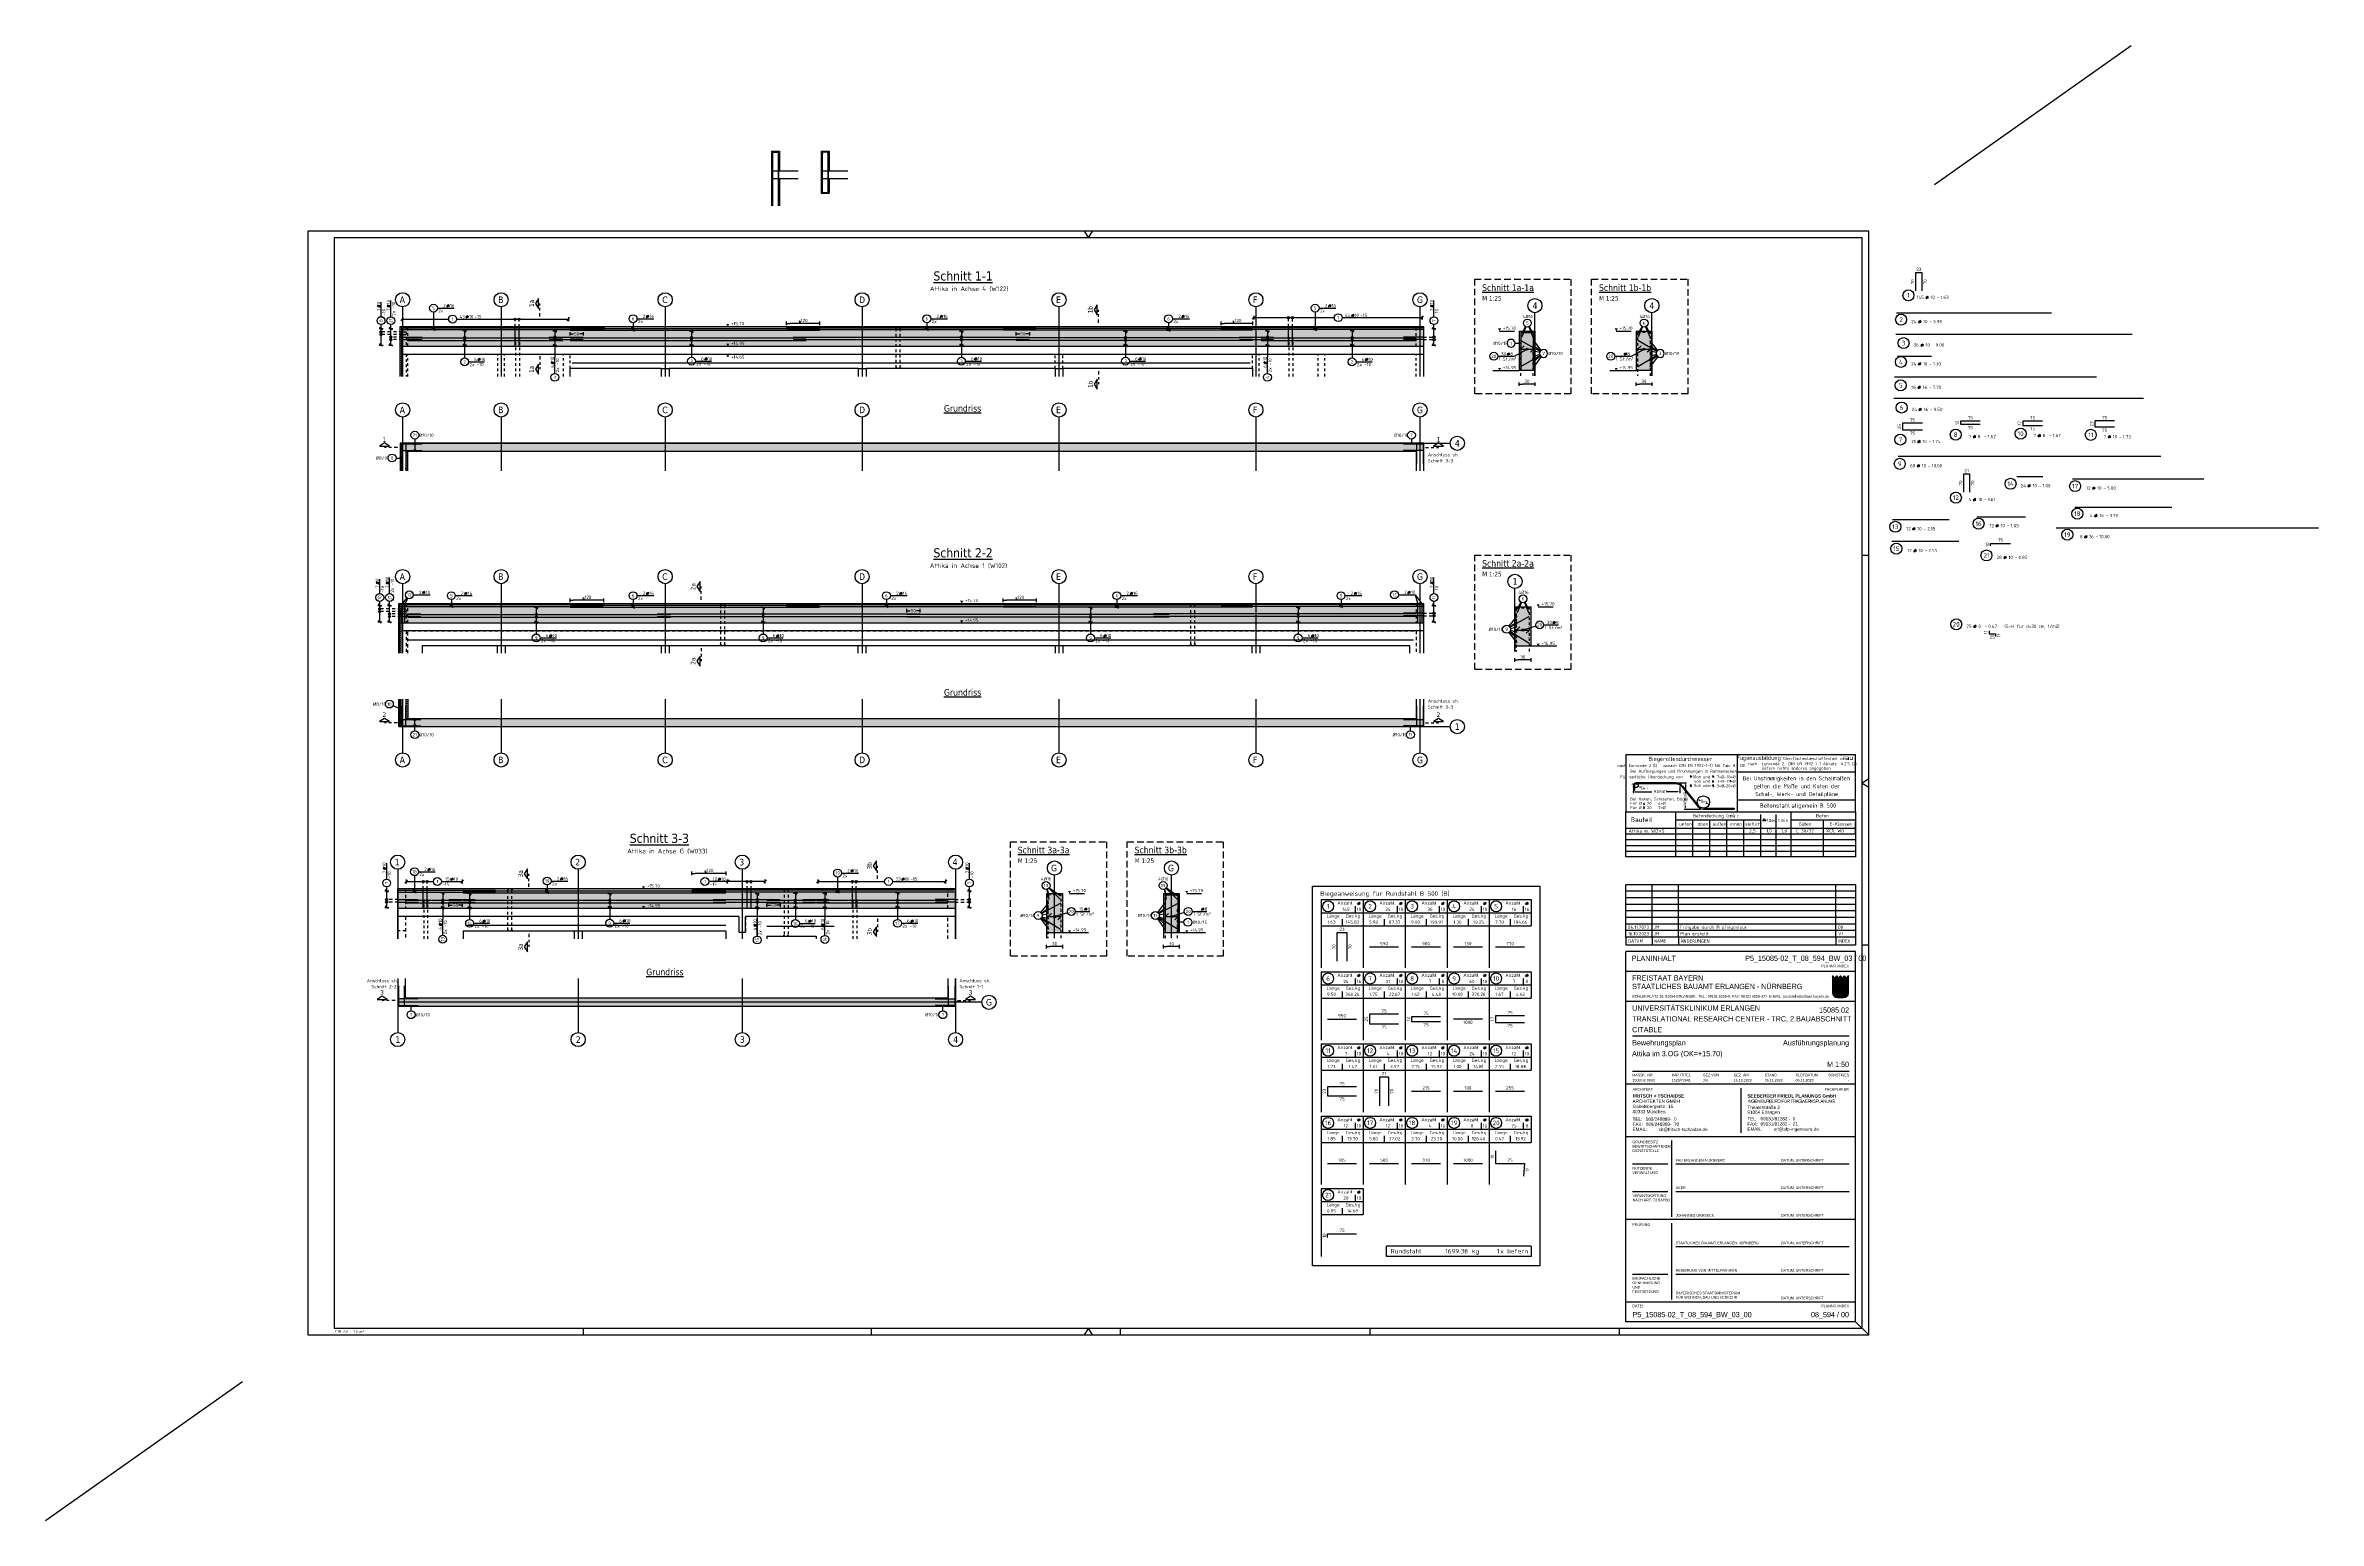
# Model space of a CAD drawing. Extents: x -67 to 77, y -7 to 90.
# Drawn here: x -10 to 76.6, y -7.1 to 49.1 of the extents above; entities that cross this region are included whole.
import ezdxf
from ezdxf.enums import TextEntityAlignment as Align

# ---------------------------------------------------------------- set-up
doc = ezdxf.new("R2010")
doc.units = 0
doc.header["$LTSCALE"] = 0.5
for name, pattern in [('AUSGEZOGEN', [1000.01, 1000, 0.01]), ('DASHDOTSMALL', [1.05, 0.5, -0.25, 0.05, -0.25]), ('DOT', [0.175, 0.05, -0.125]), ('HIDDEN', [0.375, 0.25, -0.125]), ('HIDDEN2', [0.187, 0.125, -0.062]), ('PUNKT', [0.175, 0.05, -0.125]), ('STRICHLINIE', [0.75, 0.5, -0.25]), ('STRICHPUNKT2', [0.55, 0.25, -0.125, 0.05, -0.125]), ('VERDECKT', [0.375, 0.25, -0.125])]:
    doc.linetypes.add(name, pattern=pattern)
for name, color, linetype in [('40 A Plankopf Text F+T', 7, 'Continuous'), ('ACHSEN', 7, 'Continuous'), ('AFU', 7, 'Continuous'), ('BET-ANS', 7, 'Continuous'), ('BETON', 7, 'Continuous'), ('DETAIL', 7, 'Continuous'), ('DRUEBER', 7, 'Continuous'), ('grau_dunkel', 7, 'Continuous'), ('grau_hell', 7, 'Continuous'), ('grau_mittel', 7, 'Continuous'), ('HILFE', 7, 'Continuous'), ('koten', 7, 'Continuous'), ('MASSE', 7, 'Continuous'), ('OBJEKT', 7, 'Continuous'), ('RAHMEN', 7, 'Continuous'), ('RND', 7, 'Continuous'), ('RND_BILD', 7, 'Continuous'), ('SCHNITTE', 7, 'Continuous'), ('SFP_Achsen', 7, 'Continuous'), ('STEMPEL', 7, 'Continuous'), ('TEXT', 7, 'Continuous'), ('VERDECKT', 7, 'Continuous')]:
    doc.layers.add(name, color=color, linetype=linetype)
doc.layers.add('NOPLOT', color=7, linetype='Continuous', plot=False)
doc.layers.add('zila_01_rb_02_stb-fertig_05_schraff', color=144, linetype='Continuous', lineweight=9)
doc.styles.add('ERSTELLTER_STIL_3', font='arial.ttf')
doc.styles.add('ERSTELLTER_STIL_4', font='arialbd.ttf')
doc.styles.add('helv', font='tahoma.ttf')
doc.styles.add('plankopf_ArialN', font='ARIALN.TTF')
doc.styles.add('txt', font='isocp.shx')
doc.linetypes.add('AFU_50K', pattern='A,0.15,["/",Standard,S=0.2,R=0,X=-0.01,Y=-0.1],0.07,["/",Standard,S=0.2,R=0,X=-0.01,Y=-0.1],0.15', length=0.37)
doc.linetypes.add('AFU_50L', pattern='A,0.75,["/",Standard,S=0.2,R=0,X=-0.01,Y=-0.1],0.07,["/",Standard,S=0.2,R=0,X=-0.01,Y=-0.1],0.75', length=1.57)
doc.dimstyles.new('DOT_I', dxfattribs={"dimscale": 0.5, "dimtxt": 0.25, "dimasz": 0.25, "dimexe": 0.1, "dimexo": 0.3, "dimgap": 0.1, "dimtad": 1, "dimdec": 3, "dimzin": 3, "dimtxsty": 'txt', "dimblk": 'DOT', "dimblk1": 'DOT', "dimblk2": 'DOT', "dimsah": 1, "dimcen": 0.1, "dimse1": 1, "dimse2": 1, "dimazin": 0, "dimtfac": 1, "dimtdec": 4, "dimtix": 1, "dimtmove": 2, "dimatfit": 3, "dimfxl": 0, "dimtvp": 1, "dimtolj": 1, "dimtzin": 0, "dimarcsym": 0})
pattern_1 = [(0, (-322.07857, -163.97815), (8e-17, 0.254), [])]

# ---------------------------------------------------------------- blocks, each defined once
blk = doc.blocks.new('DINA0')
at = {"color": 7, "linetype": 'Continuous'}
for p, q in [((59.45, 0.5), (59.14, 0)), ((59.76, 0), (59.45, 0.5))]:
    blk.add_line(p, q, dxfattribs=at)
at = {"layer": 'NOPLOT', "color": 191, "linetype": 'AUSGEZOGEN'}
for p, q in [((123.9, 87.64), (138.9, 98.25)), ((-20, -14.15), (-5, -3.54))]:
    blk.add_line(p, q, dxfattribs=at)
at = {"layer": 'RAHMEN'}
for p, q in [((0, 84.1), (0, 0)), ((118.9, 84.1), (0, 84.1)), ((118.9, 0), (118.9, 84.1)), ((0, 0), (118.9, 0))]:
    blk.add_line(p, q, dxfattribs=at)
at = {"layer": 'RAHMEN', "color": 5}
for p, q in [((118.4, 83.6), (2, 83.6)), ((2, 83.6), (2, 0.5)), ((118.4, 0.5), (118.4, 83.6)), ((2, 0.5), (118.4, 0.5))]:
    blk.add_line(p, q, dxfattribs=at)
at = {"layer": 'RAHMEN', "color": 7, "linetype": 'Continuous'}
for p, q in [((59.14, 84.1), (59.45, 83.6)), ((59.45, 83.6), (59.76, 84.1)), ((118.9, 42.36), (118.4, 42.05)), ((118.4, 42.05), (118.9, 41.74))]:
    blk.add_line(p, q, dxfattribs=at)
at = {"layer": 'RAHMEN', "color": 7}
for p, q in [((118.4, 59.4), (118.9, 59.4)), ((118.9, 29.7), (118.4, 29.7)), ((21, 0), (21, 0.5)), ((42.9, 0.5), (42.9, 0)), ((61.9, 0), (61.9, 0.5)), ((80.9, 0.5), (80.9, 0)), ((99.9, 0), (99.9, 0.5))]:
    blk.add_line(p, q, dxfattribs=at)
at = {"layer": 'RAHMEN', "color": 7, "style": 'txt'}
blk.add_text('DIN A0   1.0 m2', height=0.2, dxfattribs=at).set_placement((2.08, 0.16))
blk = doc.blocks.new('Bundeslandwappen')
at = {"lineweight": 9, "true_color": 0xffffff}
for points in [[(-5.8, 16.5), (-6, 16.5), (-6, 16.3), (-5.8, 16.3)], [(-5.1, 15.7), (-5.3, 15.7), (-5.3, 15.5), (-5.1, 15.5)], [(-3.5, 15.7), (-3.7, 15.7), (-3.7, 15.5), (-3.5, 15.5)], [(-2.8, 16.5), (-3, 16.5), (-3, 16.3), (-2.8, 16.3)], [(-2.2, 15.7), (-2.4, 15.7), (-2.4, 15.5), (-2.2, 15.5)], [(-0.6, 15.7), (-0.8, 15.7), (-0.8, 15.5), (-0.6, 15.5)], [(0.1, 16.5), (-0.1, 16.5), (-0.1, 16.3), (0.1, 16.3)], [(0.8, 15.7), (0.6, 15.7), (0.6, 15.5), (0.8, 15.5)], [(2.4, 15.7), (2.2, 15.7), (2.2, 15.5), (2.4, 15.5)], [(3, 16.5), (2.8, 16.5), (2.8, 16.3), (3, 16.3)], [(3.7, 15.7), (3.5, 15.7), (3.5, 15.5), (3.7, 15.5)], [(5.3, 15.7), (5.1, 15.7), (5.1, 15.5), (5.3, 15.5)], [(6, 16.5), (5.8, 16.5), (5.8, 16.3), (6, 16.3)]]:
    blk.add_hatch(color=7, dxfattribs=at).paths.add_polyline_path(points)
at = {"true_color": 0xffffff}
for points in [[(-5.3, 12.6), (-5.7, 12.6), (-5.7, 12.2), (-5.1, 12)], [(-3.6, 8.4), (-5.7, 9.2), (-5.7, 6.2), (-2.1, 4.9)], [(-5.7, 6.1), (-5.7, 3.7, 0.041392), (-5.7, 3.1), (-4.2, 2.6)], [(-1.4, 10.7), (-5.1, 12), (-3.6, 8.4), (0.1, 7.1)], [(-0.6, 1.3), (-4.2, 2.6), (-3.3, 0.4, 0.073774), (-2.3, 0.3), (-0.1, 0.3)], [(0.9, 12.6), (-2.2, 12.6), (-1.4, 10.7), (2.2, 9.4)], [(1.6, 3.6), (-2.1, 4.9), (-0.6, 1.3), (2.4, 0.3, 0.043654), (2.9, 0.4)], [(3.7, 5.8), (0.1, 7.1), (1.6, 3.6), (5.2, 2.3)], [(4, 12.6), (1.7, 12.6), (4.4, 11.6)], [(5.7, 8.1), (2.2, 9.4), (3.7, 5.8), (5.7, 5.1)], [(5.7, 11.2), (4.4, 11.6), (5.7, 8.5)]]:
    blk.add_hatch(color=7, dxfattribs=at).paths.add_polyline_path(points)
at = {"lineweight": 9}
h = blk.add_hatch(dxfattribs=at)
h.set_pattern_fill('ANSI31', color=256, scale=0.08, angle=315, style=0)
h.set_pattern_definition(pattern_1)
h.paths.add_polyline_path([(-5.1, 12), (-5.7, 12.2), (-5.7, 9.2), (-3.6, 8.4)])
h = blk.add_hatch(dxfattribs=at)
h.set_pattern_fill('ANSI31', color=256, scale=0.08, angle=315, style=0)
h.set_pattern_definition(pattern_1)
h.paths.add_polyline_path([(-2.1, 4.9), (-5.7, 6.2), (-5.7, 6.1), (-4.2, 2.6), (-0.6, 1.3)])
h = blk.add_hatch(dxfattribs=at)
h.set_pattern_fill('ANSI31', color=256, scale=0.08, angle=315, style=0)
h.set_pattern_definition(pattern_1)
h.paths.add_polyline_path([(-4.2, 2.6), (-5.7, 3.1, 0.285055), (-3.3, 0.4)])
h = blk.add_hatch(dxfattribs=at)
h.set_pattern_fill('ANSI31', color=256, scale=0.08, angle=315, style=0)
h.set_pattern_definition(pattern_1)
h.paths.add_polyline_path([(-2.2, 12.6), (-5.3, 12.6), (-5.1, 12), (-1.4, 10.7)])
h = blk.add_hatch(dxfattribs=at)
h.set_pattern_fill('ANSI31', color=256, scale=0.08, angle=315, style=0)
h.set_pattern_definition(pattern_1)
h.paths.add_polyline_path([(0.1, 7.1), (-3.6, 8.4), (-2.1, 4.9), (1.6, 3.6)])
h = blk.add_hatch(dxfattribs=at)
h.set_pattern_fill('ANSI31', color=256, scale=0.08, angle=315, style=0)
h.set_pattern_definition(pattern_1)
h.paths.add_polyline_path([(2.2, 9.4), (-1.4, 10.7), (0.1, 7.1), (3.7, 5.8)])
h = blk.add_hatch(dxfattribs=at)
h.set_pattern_fill('ANSI31', color=256, scale=0.08, angle=315, style=0)
h.set_pattern_definition(pattern_1)
h.paths.add_polyline_path([(-0.6, 1.3), (-0.1, 0.3), (2.3, 0.3, 0.004354), (2.4, 0.3)])
h = blk.add_hatch(dxfattribs=at)
h.set_pattern_fill('ANSI31', color=256, scale=0.08, angle=315, style=0)
h.set_pattern_definition(pattern_1)
h.paths.add_polyline_path([(4.4, 11.6), (1.7, 12.6), (0.9, 12.6), (2.2, 9.4), (5.7, 8.1), (5.7, 8.5)])
h = blk.add_hatch(dxfattribs=at)
h.set_pattern_fill('ANSI31', color=256, scale=0.08, angle=315, style=0)
h.set_pattern_definition(pattern_1)
h.paths.add_polyline_path([(5.3, 2.1), (5.2, 2.3), (1.6, 3.6), (2.9, 0.4, 0.22704)])
h = blk.add_hatch(dxfattribs=at)
h.set_pattern_fill('ANSI31', color=256, scale=0.08, angle=315, style=0)
h.set_pattern_definition(pattern_1)
h.paths.add_polyline_path([(5.7, 5.1), (3.7, 5.8), (5.2, 2.3), (5.4, 2.2, 0.111178), (5.7, 3.7)])
h = blk.add_hatch(dxfattribs=at)
h.set_pattern_fill('ANSI31', color=256, scale=0.08, angle=315, style=0)
h.set_pattern_definition(pattern_1)
h.paths.add_polyline_path([(5.7, 12.6), (4, 12.6), (4.4, 11.6), (5.7, 11.2)])
for p, q in [((-6, 16.1), (-6, 3.7)), ((-6, 13.3), (6, 13.3)), ((-6, 12.9), (6, 12.9)), ((-5.7, 12.6), (-5.7, 3.7)), ((-5.7, 12.6), (5.7, 12.6)), ((-5.7, 12.2), (5.7, 8.1)), ((-5.7, 9.2), (5.7, 5.1)), ((-5.7, 6.2), (5.4, 2.2)), ((-5.7, 6.1), (-3.3, 0.4)), ((-5.7, 3.1), (2.4, 0.3)), ((-5.6, 16.6), (-5.6, 16.7)), ((-5.6, 15), (-5.6, 15.2)), ((-5.3, 15.2), (-5.3, 15)), ((-4.7, 14.5), (-5.3, 14.5)), ((-5.3, 12.6), (-0.1, 0.3)), ((-4.1, 14.5), (-3.5, 14.5)), ((-3.5, 15.2), (-3.5, 15)), ((-3.4, 13.9), (-2.9, 14.2)), ((-2.9, 13.6), (-3.4, 13.9)), ((-3.2, 16.6), (-3.2, 16.7)), ((-3.2, 15), (-3.2, 15.2)), ((-2.9, 15.6), (-2.9, 14.5)), ((-2.9, 14.2), (-2.5, 13.9)), ((-2.5, 13.9), (-2.9, 13.6)), ((-2.7, 16.6), (-2.7, 16.7)), ((-2.7, 15), (-2.7, 15.2)), ((-2.4, 15.2), (-2.4, 15)), ((-1.7, 14.5), (-2.3, 14.5)), ((-2.3, 0.3), (2.3, 0.3)), ((-2.3, 0), (2.3, 0)), ((-2.2, 12.6), (2.9, 0.4)), ((-1.2, 14.5), (-0.6, 14.5)), ((-0.5, 15.2), (-0.5, 15)), ((0, 14.2), (-0.4, 13.9)), ((-0.4, 13.9), (0, 13.6)), ((-0.3, 16.6), (-0.2, 16.7)), ((-0.2, 15), (-0.2, 15.2)), ((0, 15.6), (0, 14.5)), ((0.4, 13.9), (0, 14.2)), ((0, 13.6), (0.4, 13.9)), ((0.3, 16.6), (0.2, 16.7)), ((0.2, 15), (0.2, 15.2)), ((0.5, 15.2), (0.5, 15)), ((1.2, 14.5), (0.6, 14.5)), ((0.9, 12.6), (5.3, 2.1)), ((1.7, 14.5), (2.3, 14.5)), ((1.7, 12.6), (5.7, 11.2)), ((2.4, 15.2), (2.4, 15)), ((2.9, 14.2), (2.5, 13.9)), ((2.5, 13.9), (2.9, 13.6)), ((2.7, 16.6), (2.7, 16.7)), ((2.7, 15), (2.7, 15.2)), ((2.9, 15.6), (2.9, 14.5)), ((3.4, 13.9), (2.9, 14.2)), ((2.9, 13.6), (3.4, 13.9)), ((3.2, 16.6), (3.2, 16.7)), ((3.2, 15), (3.2, 15.2)), ((3.5, 15.2), (3.5, 15)), ((4.1, 14.5), (3.5, 14.5)), ((4, 12.6), (5.7, 8.5)), ((4.7, 14.5), (5.3, 14.5)), ((5.3, 15.2), (5.3, 15)), ((5.6, 16.6), (5.6, 16.7)), ((5.6, 15), (5.6, 15.2)), ((5.7, 3.7), (5.7, 12.6)), ((6, 3.7), (6, 16.1))]:
    blk.add_line(p, q, dxfattribs=at)
for points in [[(-5.8, 16.3), (-6, 16.3), (-6, 16.5), (-5.8, 16.5)], [(-5.1, 15.5), (-5.3, 15.5), (-5.3, 15.7), (-5.1, 15.7)], [(-4.1, 13.7), (-4.8, 13.7), (-4.8, 14.1), (-4.1, 14.1)], [(-3.7, 15.5), (-3.5, 15.5), (-3.5, 15.7), (-3.7, 15.7)], [(-2.8, 16.3), (-3, 16.3), (-3, 16.5), (-2.8, 16.5)], [(-2.2, 15.5), (-2.4, 15.5), (-2.4, 15.7), (-2.2, 15.7)], [(-1.8, 13.7), (-1, 13.7), (-1, 14.1), (-1.8, 14.1)], [(-0.8, 15.5), (-0.6, 15.5), (-0.6, 15.7), (-0.8, 15.7)], [(0.1, 16.3), (-0.1, 16.3), (-0.1, 16.5), (0.1, 16.5)], [(0.8, 15.5), (0.6, 15.5), (0.6, 15.7), (0.8, 15.7)], [(1.8, 13.7), (1, 13.7), (1, 14.1), (1.8, 14.1)], [(2.2, 15.5), (2.4, 15.5), (2.4, 15.7), (2.2, 15.7)], [(3, 16.3), (2.8, 16.3), (2.8, 16.5), (3, 16.5)], [(3.7, 15.5), (3.5, 15.5), (3.5, 15.7), (3.7, 15.7)], [(4.1, 13.7), (4.8, 13.7), (4.8, 14.1), (4.1, 14.1)], [(5.1, 15.5), (5.3, 15.5), (5.3, 15.7), (5.1, 15.7)], [(5.8, 16.3), (6, 16.3), (6, 16.5), (5.8, 16.5)]]:
    blk.add_lwpolyline(points, close=True, dxfattribs=at)
for centre in [(-5.3, 13.9), (-3.7, 13.9), (-2.2, 13.9), (-0.7, 13.9), (0.7, 13.9), (2.2, 13.9), (3.7, 13.9), (5.3, 13.9)]:
    blk.add_circle(centre, 0.123, dxfattribs=at)
for centre, radius, start, end in [((-5.9, 16.5), 0.362, 44.6681, 253.1183), ((-2.3, 3.7), 3.7, 180, 270), ((-2.3, 3.7), 3.4, 180, 270), ((-5.7, 16.7), 0.05, 6.6615, 44.6681), ((-5.6, 16.6), 0.05, 186.6615, 265.6209), ((-5.6, 16.3), 0.281, 346.0232, 85.6209), ((-5.4, 16), 0.179, 74.7883, 15.1356), ((-5.5, 15.2), 0.157, 3.2756, 179.5521), ((-5.2, 15), 0.453, 182.8328, 261.3043), ((-5.4, 16.2), 0.05, 254.7883, 346.0232), ((-5.2, 16), 0.05, 93.0633, 195.1356), ((-5.3, 15.2), 0.191, 249.6358, 3.0857), ((-5.2, 15.9), 0.224, 350.9542, 93.0633), ((-5, 15.2), 0.05, 82.9467, 183.0857), ((-5, 15.5), 0.249, 262.9467, 77.8855), ((-4.9, 15.8), 0.05, 170.9542, 257.8855), ((-4.6, 14.9), 0.224, 71.4, 0), ((-4.7, 14.9), 0.312, 275.9649, 353.9773), ((-4.4, 15.2), 0.208, 317.0775, 222.9225), ((-4.2, 14.9), 0.224, 180, 108.6), ((-4.1, 14.9), 0.312, 186.0227, 264.0351), ((-3.8, 15.5), 0.249, 102.1145, 277.0533), ((-3.9, 15.8), 0.05, 282.1145, 9.0458), ((-3.6, 15.9), 0.224, 86.9367, 189.0458), ((-3.8, 15.2), 0.05, 356.9143, 97.0533), ((-3.5, 15.2), 0.191, 176.9143, 290.3642), ((-3.4, 16), 0.179, 164.8644, 105.2117), ((-3.6, 16), 0.05, 344.8644, 86.9367), ((-3.2, 16.3), 0.281, 94.3791, 193.9768), ((-3.4, 16.2), 0.05, 193.9768, 285.2117), ((-3.3, 15.2), 0.157, 0.4479, 176.7244), ((-3.6, 15), 0.453, 278.6957, 357.1672), ((-2.9, 16.6), 0.264, 24.0166, 155.3409), ((-3.1, 16.7), 0.05, 155.2288, 173.3385), ((-3.2, 16.6), 0.05, 274.3791, 353.3385), ((-2.7, 16.7), 0.05, 6.6615, 24.0166), ((-2.6, 16.6), 0.05, 186.6615, 265.6209), ((-2.5, 16), 0.179, 74.7883, 15.1356), ((-2.6, 15.2), 0.157, 3.2756, 179.5521), ((-2.3, 15), 0.453, 182.8328, 261.3043), ((-2.7, 16.3), 0.281, 346.0232, 85.6209), ((-2.4, 16.2), 0.05, 254.7883, 346.0232), ((-2.3, 15.2), 0.191, 249.6358, 3.0857), ((-2.3, 15.9), 0.224, 350.9542, 93.0633), ((-2.3, 16), 0.05, 93.0633, 195.1356), ((-2.1, 15.5), 0.249, 262.9467, 77.8855), ((-2.1, 15.2), 0.05, 82.9467, 183.0857), ((-2, 15.8), 0.05, 170.9542, 257.8855), ((-1.7, 14.9), 0.224, 71.4, 0), ((-1.5, 15.2), 0.208, 317.0775, 222.9225), ((-1.8, 14.9), 0.312, 275.9649, 353.9773), ((-1.2, 14.9), 0.224, 180, 108.6), ((-1.2, 14.9), 0.312, 186.0227, 264.0351), ((-0.9, 15.5), 0.249, 102.1145, 277.0533), ((-0.7, 15.9), 0.224, 86.9367, 189.0458), ((-0.9, 15.8), 0.05, 282.1145, 9.0458), ((-0.8, 15.2), 0.05, 356.9143, 97.0533), ((-0.6, 15.2), 0.191, 176.9143, 290.3642), ((-0.7, 16), 0.05, 344.8644, 86.9367), ((-0.3, 16.3), 0.281, 94.3791, 193.9768), ((-0.4, 16), 0.179, 164.8644, 105.2117), ((-0.5, 16.2), 0.05, 193.9768, 285.2117), ((-0.7, 15), 0.453, 278.6957, 357.1672), ((-0.4, 15.2), 0.157, 0.4479, 176.7244), ((-0.3, 16.6), 0.05, 274.3791, 353.3385), ((0, 16.6), 0.264, 24.0166, 155.3409), ((-0.2, 16.7), 0.05, 155.2288, 173.3385), ((0.2, 16.7), 0.05, 6.6615, 24.0166), ((0.4, 15.2), 0.157, 3.2756, 179.5521), ((0.7, 15), 0.453, 182.8328, 261.3043), ((0.3, 16.6), 0.05, 186.6615, 265.6209), ((0.3, 16.3), 0.281, 346.0232, 85.6209), ((0.4, 16), 0.179, 74.7883, 15.1356), ((0.5, 16.2), 0.05, 254.7883, 346.0232), ((0.6, 15.2), 0.191, 249.6358, 3.0857), ((0.7, 16), 0.05, 93.0633, 195.1356), ((0.7, 15.9), 0.224, 350.9542, 93.0633), ((0.8, 15.2), 0.05, 82.9467, 183.0857), ((0.9, 15.5), 0.249, 262.9467, 77.8855), ((0.9, 15.8), 0.05, 170.9542, 257.8855), ((1.2, 14.9), 0.224, 71.4, 0), ((1.2, 14.9), 0.312, 275.9649, 353.9773), ((1.5, 15.2), 0.208, 317.0775, 222.9225), ((1.7, 14.9), 0.224, 180, 108.6), ((1.8, 14.9), 0.312, 186.0227, 264.0351), ((2.1, 15.5), 0.249, 102.1145, 277.0533), ((2.3, 15.9), 0.224, 86.9367, 189.0458), ((2, 15.8), 0.05, 282.1145, 9.0458), ((2.1, 15.2), 0.05, 356.9143, 97.0533), ((2.3, 15.2), 0.191, 176.9143, 290.3642), ((2.5, 16), 0.179, 164.8644, 105.2117), ((2.3, 16), 0.05, 344.8644, 86.9367), ((2.3, 15), 0.453, 278.6957, 357.1672), ((2.3, 3.7), 3.7, 270, 0), ((2.3, 3.7), 3.4, 270, 0), ((2.7, 16.3), 0.281, 94.3791, 193.9768), ((2.4, 16.2), 0.05, 193.9768, 285.2117), ((2.6, 15.2), 0.157, 0.4479, 176.7244), ((2.6, 16.6), 0.05, 274.3791, 353.3385), ((2.9, 16.6), 0.264, 24.0166, 155.3409), ((2.7, 16.7), 0.05, 155.2288, 173.3385), ((3.1, 16.7), 0.05, 6.6615, 24.0166), ((3.2, 16.6), 0.05, 186.6615, 265.6209), ((3.2, 16.3), 0.281, 346.0232, 85.6209), ((3.4, 16), 0.179, 74.7883, 15.1356), ((3.3, 15.2), 0.157, 3.2756, 179.5521), ((3.6, 15), 0.453, 182.8328, 261.3043), ((3.4, 16.2), 0.05, 254.7883, 346.0232), ((3.6, 16), 0.05, 93.0633, 195.1356), ((3.5, 15.2), 0.191, 249.6358, 3.0857), ((3.6, 15.9), 0.224, 350.9542, 93.0633), ((3.8, 15.2), 0.05, 82.9467, 183.0857), ((3.8, 15.5), 0.249, 262.9467, 77.8855), ((3.9, 15.8), 0.05, 170.9542, 257.8855), ((4.2, 14.9), 0.224, 71.4, 0), ((4.1, 14.9), 0.312, 275.9649, 353.9773), ((4.4, 15.2), 0.208, 317.0775, 222.9225), ((4.6, 14.9), 0.224, 180, 108.6), ((4.7, 14.9), 0.312, 186.0227, 264.0351), ((5, 15.5), 0.249, 102.1145, 277.0533), ((4.9, 15.8), 0.05, 282.1145, 9.0458), ((5.2, 15.9), 0.224, 86.9367, 189.0458), ((5, 15.2), 0.05, 356.9143, 97.0533), ((5.3, 15.2), 0.191, 176.9143, 290.3642), ((5.4, 16), 0.179, 164.8644, 105.2117), ((5.2, 16), 0.05, 344.8644, 86.9367), ((5.6, 16.3), 0.281, 94.3791, 193.9768), ((5.4, 16.2), 0.05, 193.9768, 285.2117), ((5.5, 15.2), 0.157, 0.4479, 176.7244), ((5.2, 15), 0.453, 278.6957, 357.1672), ((5.9, 16.5), 0.362, 286.8817, 135.3319), ((5.7, 16.7), 0.05, 135.3319, 173.3385), ((5.6, 16.6), 0.05, 274.3791, 353.3385)]:
    blk.add_arc(centre, radius, start, end, dxfattribs=at)
blk = doc.blocks.new('Plankopf_PU')
for p, q in [((-18.5, 25.4), (-18.5, 27.7)), ((-1, 27.7), (-18.5, 27.7)), ((-1, 27.7), (-18.5, 27.7)), ((-1, 25.4), (-1, 27.7)), ((-1, 25.4), (-18.5, 25.4)), ((-1, 25.4), (-18.5, 25.4)), ((-18.5, 19.1), (-18.5, 25.4)), ((-1, 19.1), (-1, 25.4)), ((-1.5, 22.75), (-18, 22.75)), ((-18.5, 15.1), (-18.5, 19.1)), ((-1, 19.1), (-18.5, 19.1)), ((-18, 20.1), (-1.5, 20.1)), ((-1, 15.1), (-1, 19.1)), ((-9.75, 18.8), (-9.75, 15.4)), ((-1, 15.1), (-18.5, 15.1)), ((-1, 15.1), (-18.5, 15.1)), ((-18.5, 8.8), (-18.5, 15.1)), ((-15, 9), (-15, 14.8)), ((-1, 8.8), (-1, 15.1)), ((-15.3, 13), (-18, 13)), ((-1.5, 13), (-14.7, 13)), ((-15.3, 10.9), (-18, 10.9)), ((-1.5, 10.9), (-14.7, 10.9)), ((-18.5, 2.5), (-18.5, 8.8)), ((-1, 8.8), (-18.5, 8.8)), ((-1, 2.5), (-1, 8.8)), ((-15, 2.7), (-15, 8.5)), ((-1.5, 6.7), (-14.7, 6.7)), ((-15.3, 4.6), (-18, 4.6)), ((-1.5, 4.6), (-14.7, 4.6)), ((-1, 2.5), (-18.5, 2.5)), ((-18.5, 1), (-18.5, 2.5)), ((-1, 2.5), (-18.5, 2.5)), ((-1, 1), (-1, 2.5)), ((-1, 1), (-18.5, 1))]:
    blk.add_line(p, q)
at = {"xscale": 0.1, "yscale": 0.1, "zscale": 0.1}
blk.add_blockref('Bundeslandwappen', (-2.15, 25.67), dxfattribs=at)
at = {"linetype": 'AUSGEZOGEN', "lineweight": 35, "style": 'plankopf_ArialN'}
blk.add_text('STAATLICHES BAUAMT ERLANGEN - NÜRNBERG', height=0.4, dxfattribs=at).set_placement((-18.03, 26.55), align=Align.MIDDLE_LEFT)
for s, height, p in [('FREISTAAT BAYERN', 0.4, (-18.03, 27.4)), ('PRÜFUNG', 0.2, (-18.01, 8.5))]:
    blk.add_text(s, height=height, dxfattribs=at).set_placement(p, align=Align.TOP_LEFT)
at = {"style": 'plankopf_ArialN'}
for s, p in [('BOHLENPLATZ 18, 91054 ERLANGEN, TEL.: 09131 6259-0, FAX: 09131 6259-377, E-MAIL: poststelle@stbaer.bayern.de', (-18.01, 25.7)), ('MASSN.-NR', (-18.01, 19.7)), ('KAP./TITEL', (-15.01, 19.7)), ('GEZ.VON', (-12.64, 19.7)), ('GEZ. AM', (-10.29, 19.7)), ('STAND', (-7.93, 19.7)), ('PLOTDATUM', (-5.57, 19.7)), ('FAU ERLANGEN-NÜRNBERG', (-14.71, 13.21)), ('DATUM, UNTERSCHRIFT', (-6.69, 13.21)), ('UKER', (-14.71, 11.11)), ('DATUM, UNTERSCHRIFT', (-6.68, 11.11)), ('JOHANNES GRASECK', (-14.7, 9.01)), ('DATUM, UNTERSCHRIFT', (-6.68, 9.01)), ('STAATLICHES BAUAMT ERLANGEN-NÜRNBERG', (-14.71, 6.91)), ('DATUM, UNTERSCHRIFT', (-6.69, 6.91)), ('REGIERUNG VON MITTELFRANKEN', (-14.71, 4.81)), ('DATUM, UNTERSCHRIFT', (-6.68, 4.81)), ('DATEI', (-18, 2.1)), ('DATUM, UNTERSCHRIFT', (-6.68, 2.71))]:
    blk.add_text(s, height=0.2, dxfattribs=at).set_placement(p)
for s, p in [('SONSTIGES', (-1.49, 19.7)), ('PLANNR./INDEX', (-1.5, 2.1))]:
    blk.add_text(s, height=0.2, dxfattribs=at).set_placement(p, align=Align.RIGHT)
at = {"linetype": 'AUSGEZOGEN', "lineweight": 35, "style": 'plankopf_ArialN'}
blk.add_text('ARCHITEKT', height=0.2, dxfattribs=at).set_placement((-17.99, 18.61))
blk.add_text('FACHPLANER', height=0.2, dxfattribs=at).set_placement((-1.52, 18.61), align=Align.RIGHT)
at = {"insert": (-5.57, 19.3), "char_height": 0.2, "attachment_point": 7, "style": 'plankopf_ArialN'}
blk.add_mtext('06.11.2023', dxfattribs=at)
at = {"char_height": 0.2, "attachment_point": 1, "style": 'plankopf_ArialN'}
for s, insert, width in [('GRUNDBESITZ\\PBEWIRTSCHAFTENDE DIENSTSTELLE', (-18, 14.8), 2.5), ('NUTZENDE^JVERWALTUNG', (-18, 12.8), 2.6984), ('VERANTWORTUNG  NACH ART. 73 BAYBO', (-17.99, 10.71), 2.6877), ('BAUFACHLICHE GENEHMIGUNG UND FESTSETZUNG', (-18, 4.4), 2.2311), ('BAYERISCHES STAATSMINISTERIUM ^JFÜR WOHNEN, BAU UND VERKEHR', (-14.69, 3.29), 9.2941)]:
    blk.add_mtext(s, dxfattribs=dict(at, insert=insert, width=width))
at = {"style": 'plankopf_ArialN'}
for tag, p in [('PROJEKTBEZEICHNUNGZ1', (-18.03, 24.58)), ('PROJEKTBEZEICHNUNGZ2', (-18.03, 23.76)), ('PROJEKTBEZEICHNUNGZ3', (-18.03, 22.94))]:
    blk.add_attdef(tag, text='', height=0.4, dxfattribs=at).set_placement(p, align=Align.BOTTOM_LEFT)
for tag, p in [('GEB.-NR', (-1.5, 24.95)), ('0.000X', (-1.51, 1.75))]:
    blk.add_attdef(tag, text='', height=0.4, dxfattribs=at).set_placement(p, align=Align.TOP_RIGHT)
for tag, p, height in [('PLANINHALTZ1', (-18.03, 22.06), 0.4), ('PLANINHALTZ2', (-18.03, 21.23), 0.4), ('PLANINHALTZ3', (-18.03, 20.41), 0.4), ('MASSN.-NR', (-18.01, 19.3), 0.2), ('KAPITEL/TITEL', (-15.01, 19.3), 0.2), ('GEZ_VON', (-12.64, 19.3), 0.2), ('GEZ_AM', (-10.29, 19.3), 0.2), ('STAND', (-7.93, 19.3), 0.2)]:
    blk.add_attdef(tag, p, '', height=height, dxfattribs=at)
for tag, height, p in [('PROJEKTKATEGORIE', 0.4, (-1.5, 21.23)), ('PLANUNGSPHASE', 0.4, (-1.5, 22.06)), ('MAßSTAB', 0.4, (-1.5, 20.41)), ('SONSTIGES', 0.2, (-1.5, 19.3))]:
    blk.add_attdef(tag, text='', height=height, dxfattribs=at).set_placement(p, align=Align.RIGHT)
at = {"layer": '40 A Plankopf Text F+T', "color": 7, "linetype": 'Continuous', "lineweight": 13, "char_height": 0.25, "attachment_point": 7}
for s, insert, style in [('\\A1;ARCHITEKTEN GMBH', (-17.99, 17.68), 'ERSTELLTER_STIL_3'), ('\\A1;Gabelsbergerstr. 15', (-17.99, 17.21), 'ERSTELLTER_STIL_3'), ('\\A1;FRITSCH + TSCHAIDSE ', (-17.99, 18.08), 'ERSTELLTER_STIL_4'), ('\\A1;SEEBERGER FRIEDL PLANUNGS GmbH', (-9.24, 18.08), 'ERSTELLTER_STIL_4'), ('\\A1;Theaterstraße 2', (-9.24, 17.21), 'ERSTELLTER_STIL_3'), ('\\A1;{\\T0.8;INGENIEURBÜRO FÜR TRAGWERKSPLANUNG}', (-9.24, 17.68), 'ERSTELLTER_STIL_3'), ('\\A1;80333 München', (-17.99, 16.88), 'ERSTELLTER_STIL_3'), ('\\A1;91054 Erlangen', (-9.24, 16.77), 'ERSTELLTER_STIL_3')]:
    blk.add_mtext(s, dxfattribs=dict(at, insert=insert, style=style))
at = {"layer": '40 A Plankopf Text F+T', "color": 7, "linetype": 'Continuous', "lineweight": 13, "char_height": 0.25, "attachment_point": 7, "line_spacing_factor": 0.945293, "style": 'ERSTELLTER_STIL_3'}
for s, insert in [('\\A1;TEL: ^I089/248889-  0\\PFAX: ^I089/248889-  70\\PEMAIL: ^Icit@fritsch-tschaidse.de', (-17.99, 15.48)), ('\\A1;TEL: ^I09131/81282 -  0\\PFAX: ^I09131/81282 -  21\\PEMAIL: ^Ierl@sfp-ingenieure.de', (-9.24, 15.48))]:
    blk.add_mtext(s, dxfattribs=dict(at, insert=insert))
blk = doc.blocks.new('Plankopf-ER')
at = {"layer": 'RAHMEN', "color": 7, "linetype": 'Continuous'}
for p, q in [((-0.5, 4.6), (-18, 4.6)), ((-18, 4.1), (-18, 4.6)), ((-0.5, 4.1), (-18, 4.1)), ((-18, 3.6), (-18, 4.1)), ((-0.5, 3.6), (-18, 3.6)), ((-18, 3.1), (-18, 3.6)), ((-16, 4.1), (-16, 4.6)), ((-16, 3.6), (-16, 4.1)), ((-16, 3.1), (-16, 3.6)), ((-14, 4.1), (-14, 4.6)), ((-14, 3.6), (-14, 4.1)), ((-14, 3.1), (-14, 3.6)), ((-2, 4.1), (-2, 4.6)), ((-2, 3.6), (-2, 4.1)), ((-2, 3.1), (-2, 3.6)), ((-0.5, 4.6), (-0.5, 4.1)), ((-0.5, 4.1), (-0.5, 3.6)), ((-0.5, 3.6), (-0.5, 3.1)), ((-0.5, 3.1), (-18, 3.1)), ((-18, 2.6), (-18, 3.1)), ((-0.5, 2.6), (-18, 2.6)), ((-18, 2.1), (-18, 2.6)), ((-0.5, 2.1), (-18, 2.1)), ((-18, 1.6), (-18, 2.1)), ((-16, 2.6), (-16, 3.1)), ((-16, 2.1), (-16, 2.6)), ((-16, 1.6), (-16, 2.1)), ((-14, 2.6), (-14, 3.1)), ((-14, 2.1), (-14, 2.6)), ((-14, 1.6), (-14, 2.1)), ((-2, 2.6), (-2, 3.1)), ((-2, 2.1), (-2, 2.6)), ((-2, 1.6), (-2, 2.1)), ((-0.5, 3.1), (-0.5, 2.6)), ((-0.5, 2.6), (-0.5, 2.1)), ((-0.5, 2.1), (-0.5, 1.6)), ((-0.5, 1.6), (-18, 1.6)), ((-18, 1.1), (-18, 1.6)), ((-0.5, 1.1), (-18, 1.1)), ((-18, 0.6), (-18, 1.1)), ((-0.5, 0.6), (-18, 0.6)), ((-18, 0.6), (-18, 0)), ((-0.5, 0), (-18, 0)), ((-16, 1.1), (-16, 1.6)), ((-16, 0.6), (-16, 1.1)), ((-16, 0.6), (-16, 0)), ((-14, 1.1), (-14, 1.6)), ((-14, 0.6), (-14, 1.1)), ((-14, 0.6), (-14, 0)), ((-2, 1.1), (-2, 1.6)), ((-2, 0.6), (-2, 1.1)), ((-2, 0.6), (-2, 0)), ((-0.5, 1.6), (-0.5, 1.1)), ((-0.5, 1.1), (-0.5, 0.6)), ((-0.5, 0.6), (-0.5, 0))]:
    blk.add_line(p, q, dxfattribs=at)
at = {"layer": 'RAHMEN', "color": 7, "linetype": 'Continuous', "style": 'txt'}
for tag, p in [('INDEX-D8', (-17.84, 4.24)), ('INDEX-D7', (-17.84, 3.74)), ('INDEX-D6', (-17.84, 3.24)), ('INDEX-N8', (-15.88, 4.24)), ('INDEX-N7', (-15.88, 3.74)), ('INDEX-N6', (-15.88, 3.24)), ('INDEX-X8', (-13.86, 4.24)), ('INDEX-X7', (-13.86, 3.74)), ('INDEX-X6', (-13.86, 3.24)), ('INDEX8', (-1.83, 4.24)), ('INDEX7', (-1.83, 3.74)), ('INDEX6', (-1.83, 3.24)), ('INDEX-D5', (-17.84, 2.74)), ('INDEX-D4', (-17.84, 2.24)), ('INDEX-D3', (-17.84, 1.74)), ('INDEX-N5', (-15.88, 2.74)), ('INDEX-N4', (-15.88, 2.24)), ('INDEX-N3', (-15.88, 1.74)), ('INDEX-X5', (-13.86, 2.74)), ('INDEX-X4', (-13.86, 2.24)), ('INDEX-X3', (-13.86, 1.74)), ('INDEX5', (-1.83, 2.74)), ('INDEX4', (-1.83, 2.24)), ('INDEX3', (-1.83, 1.74)), ('INDEX-D2', (-17.84, 1.24)), ('INDEX-D1', (-17.84, 0.74)), ('INDEX-N2', (-15.88, 1.24)), ('INDEX-N1', (-15.88, 0.74)), ('INDEX-X2', (-13.86, 1.24)), ('INDEX-X1', (-13.86, 0.74)), ('INDEX2', (-1.83, 1.24)), ('INDEX1', (-1.83, 0.74))]:
    blk.add_attdef(tag, p, '', height=0.25, dxfattribs=at)
at = {"layer": 'STEMPEL', "color": 7, "linetype": 'Continuous', "style": 'helv'}
for s, p in [('DATUM', (-17.83, 0.18)), ('NAME', (-15.85, 0.18)), ('ÄNDERUNGEN', (-13.83, 0.18))]:
    blk.add_text(s, height=0.25, dxfattribs=at).set_placement(p)
at = {"layer": 'STEMPEL', "color": 7, "linetype": 'Continuous', "style": 'helv', "width": 0.8}
blk.add_text('INDEX', height=0.25, dxfattribs=at).set_placement((-1.83, 0.18))
blk = doc.blocks.new('okrd_o')
at = {"layer": 'koten', "color": 7, "linetype": 'Continuous'}
blk.add_solid([(-0.12, 0.2), (0.12, 0.2), (0, 0)], dxfattribs=at)
at = {"layer": 'koten', "style": 'txt'}
blk.add_attdef('OKRD', (0.25, 0.1), '', height=0.25, dxfattribs=at)
blk = doc.blocks.new('SCHN-2')
at = {"layer": 'SCHNITTE', "color": 6, "linetype": 'Continuous'}
blk.add_lwpolyline([(0.38, 0.09), (0, 0.34), (-0.38, 0.09)], close=True, dxfattribs=at)
at = {"layer": 'SCHNITTE', "color": 1, "linetype": 'DASHDOTSMALL', "style": 'helv'}
blk.add_attdef('SCHN-2', text='', height=0.35, dxfattribs=at).set_placement((0, 0.45), align=Align.CENTER)
blk = doc.blocks.new('RND_AUSZ')
at = {"layer": 'RND', "color": 7, "linetype": 'Continuous'}
blk.add_line((1.34, 0.26), (1.51, 0.47), dxfattribs=at)
at = {"layer": 'RND', "color": 1, "linetype": 'Continuous'}
blk.add_circle((0, 0.52), 0.42, dxfattribs=at)
at = {"layer": 'RND', "color": 7, "linetype": 'Continuous'}
blk.add_circle((1.42, 0.36), 0.075, dxfattribs=at)
at = {"layer": 'RND', "color": 7, "linetype": 'Continuous', "style": 'txt'}
blk.add_text('-', height=0.25, dxfattribs=at).set_placement((2.16, 0.25))
for tag, p in [('WIEOFT', (-0.54, 0.25)), ('STK', (1.17, 0.25))]:
    blk.add_attdef(tag, text='', height=0.25, dxfattribs=at).set_placement(p, align=Align.RIGHT)
at = {"layer": 'RND', "color": 1, "linetype": 'Continuous', "style": 'txt'}
blk.add_attdef('POS', text='', height=0.35, dxfattribs=at).set_placement((0, 0.52), align=Align.MIDDLE)
at = {"layer": 'RND', "color": 7, "linetype": 'Continuous', "style": 'txt'}
for tag, p in [('DS', (1.68, 0.25)), ('LANG', (2.44, 0.25)), ('TEXT', (3.67, 0.25))]:
    blk.add_attdef(tag, p, '', height=0.25, dxfattribs=at)
blk = doc.blocks.new('lei_gre')
at = {"layer": 'RND', "color": 7, "linetype": 'Continuous'}
for p, q in [((-0.09, -0.12), (0.09, 0.12)), ((0, 0.15), (0, -0.15))]:
    blk.add_line(p, q, dxfattribs=at)
blk = doc.blocks.new('RND_LEI')
at = {"layer": 'RND', "color": 7, "linetype": 'Continuous'}
blk.add_line((1.02, 0.07), (1.19, 0.27), dxfattribs=at)
for centre, radius in [((0, 0), 0.3), ((1.11, 0.17), 0.075)]:
    blk.add_circle(centre, radius, dxfattribs=at)
at = {"layer": 'RND', "color": 7, "linetype": 'Continuous', "style": 'txt'}
blk.add_attdef('POSL', text='', height=0.25, dxfattribs=at).set_placement((0, 0), align=Align.MIDDLE)
blk.add_attdef('ANZ', text='', height=0.25, dxfattribs=at).set_placement((0.93, 0.06), align=Align.RIGHT)
for tag, p in [('DUM', (1.25, 0.06)), ('ABSTD', (1.67, 0.06)), ('POSTXT', (0.37, -0.33))]:
    blk.add_attdef(tag, p, '', height=0.25, dxfattribs=at)
blk = doc.blocks.new('DOT')
at = {"layer": 'MASSE', "color": 7, "linetype": 'Continuous'}
for p, q in [((0, 0), (-1, 0)), ((0, 0.54), (0, -0.54))]:
    blk.add_line(p, q, dxfattribs=at)
at = {"layer": 'MASSE', "color": 7, "linetype": 'Continuous', "const_width": 0.2}
blk.add_lwpolyline([(-0.1, 0, 1), (0.1, 0, 1)], format="xyb", close=True, dxfattribs=at)
blk = doc.blocks.new('*D28')
at = {"layer": 'Defpoints', "color": 0, "linetype": 'AUSGEZOGEN', "transparency": 16777216}
for p in [(9.981, 38.135), (9.981, 38.135), (10.481, 38.135)]:
    blk.add_point(p, dxfattribs=at)
at = {"layer": 'MASSE', "color": 0, "linetype": 'AUSGEZOGEN', "lineweight": -2, "transparency": 16777216}
for p, q in [((10.106, 38.135), (10.112, 38.135)), ((10.356, 38.135), (10.349, 38.135))]:
    blk.add_line(p, q, dxfattribs=at)
at = {"layer": 'MASSE', "color": 0, "linetype": 'AUSGEZOGEN', "lineweight": -2, "transparency": 16777216, "xscale": 0.125, "yscale": 0.125, "zscale": 0.125, "rotation": 180}
blk.add_blockref('DOT', (9.981, 38.135), dxfattribs=at)
at = {"layer": 'MASSE', "color": 0, "linetype": 'AUSGEZOGEN', "lineweight": -2, "transparency": 16777216, "xscale": 0.125, "yscale": 0.125, "zscale": 0.125}
blk.add_blockref('DOT', (10.481, 38.135), dxfattribs=at)
at = {"layer": 'MASSE', "color": 0, "linetype": 'AUSGEZOGEN', "transparency": 16777216, "insert": (10.231, 38.135), "char_height": 0.125, "attachment_point": 5, "style": 'txt'}
blk.add_mtext('\\A1;50', dxfattribs=at)
blk = doc.blocks.new('*D29')
at = {"layer": 'Defpoints', "color": 0, "linetype": 'AUSGEZOGEN', "transparency": 16777216}
for p in [(26.981, 38.135), (26.981, 38.135), (27.481, 38.135)]:
    blk.add_point(p, dxfattribs=at)
at = {"layer": 'MASSE', "color": 0, "linetype": 'AUSGEZOGEN', "lineweight": -2, "transparency": 16777216}
for p, q in [((27.106, 38.135), (27.112, 38.135)), ((27.356, 38.135), (27.349, 38.135))]:
    blk.add_line(p, q, dxfattribs=at)
at = {"layer": 'MASSE', "color": 0, "linetype": 'AUSGEZOGEN', "lineweight": -2, "transparency": 16777216, "xscale": 0.125, "yscale": 0.125, "zscale": 0.125, "rotation": 180}
blk.add_blockref('DOT', (26.981, 38.135), dxfattribs=at)
at = {"layer": 'MASSE', "color": 0, "linetype": 'AUSGEZOGEN', "lineweight": -2, "transparency": 16777216, "xscale": 0.125, "yscale": 0.125, "zscale": 0.125}
blk.add_blockref('DOT', (27.481, 38.135), dxfattribs=at)
at = {"layer": 'MASSE', "color": 0, "linetype": 'AUSGEZOGEN', "transparency": 16777216, "insert": (27.231, 38.135), "char_height": 0.125, "attachment_point": 5, "style": 'txt'}
blk.add_mtext('\\A1;50', dxfattribs=at)
blk = doc.blocks.new('*D30')
at = {"layer": 'Defpoints', "color": 0, "linetype": 'AUSGEZOGEN', "transparency": 16777216}
for p in [(18.231, 38.534), (18.231, 38.534), (19.481, 38.534)]:
    blk.add_point(p, dxfattribs=at)
at = {"layer": 'MASSE', "color": 0, "linetype": 'AUSGEZOGEN', "lineweight": -2, "transparency": 16777216}
blk.add_line((19.356, 38.534), (18.356, 38.534), dxfattribs=at)
at = {"layer": 'MASSE', "color": 0, "linetype": 'AUSGEZOGEN', "lineweight": -2, "transparency": 16777216, "xscale": 0.125, "yscale": 0.125, "zscale": 0.125, "rotation": 180}
blk.add_blockref('DOT', (18.231, 38.534), dxfattribs=at)
at = {"layer": 'MASSE', "color": 0, "linetype": 'AUSGEZOGEN', "lineweight": -2, "transparency": 16777216, "xscale": 0.125, "yscale": 0.125, "zscale": 0.125}
blk.add_blockref('DOT', (19.481, 38.534), dxfattribs=at)
at = {"layer": 'MASSE', "color": 0, "linetype": 'AUSGEZOGEN', "transparency": 16777216, "insert": (18.856, 38.646), "char_height": 0.125, "attachment_point": 5, "style": 'txt'}
blk.add_mtext('\\A1;>120', dxfattribs=at)
blk = doc.blocks.new('*D31')
at = {"layer": 'Defpoints', "color": 0, "linetype": 'AUSGEZOGEN', "transparency": 16777216}
for p in [(34.781, 38.534), (34.781, 38.534), (35.981, 38.534)]:
    blk.add_point(p, dxfattribs=at)
at = {"layer": 'MASSE', "color": 0, "linetype": 'AUSGEZOGEN', "lineweight": -2, "transparency": 16777216}
blk.add_line((35.856, 38.534), (34.906, 38.534), dxfattribs=at)
at = {"layer": 'MASSE', "color": 0, "linetype": 'AUSGEZOGEN', "lineweight": -2, "transparency": 16777216, "xscale": 0.125, "yscale": 0.125, "zscale": 0.125, "rotation": 180}
blk.add_blockref('DOT', (34.781, 38.534), dxfattribs=at)
at = {"layer": 'MASSE', "color": 0, "linetype": 'AUSGEZOGEN', "lineweight": -2, "transparency": 16777216, "xscale": 0.125, "yscale": 0.125, "zscale": 0.125}
blk.add_blockref('DOT', (35.981, 38.534), dxfattribs=at)
at = {"layer": 'MASSE', "color": 0, "linetype": 'AUSGEZOGEN', "transparency": 16777216, "insert": (35.381, 38.646), "char_height": 0.125, "attachment_point": 5, "style": 'txt'}
blk.add_mtext('\\A1;>120', dxfattribs=at)
blk = doc.blocks.new('*D33')
at = {"layer": 'Defpoints', "color": 0, "linetype": 'AUSGEZOGEN', "transparency": 16777216}
for p in [(46.133, 36.217), (46.133, 36.217), (46.733, 36.217)]:
    blk.add_point(p, dxfattribs=at)
at = {"layer": 'MASSE', "color": 0, "linetype": 'AUSGEZOGEN', "lineweight": -2, "transparency": 16777216}
blk.add_line((46.608, 36.217), (46.258, 36.217), dxfattribs=at)
at = {"layer": 'MASSE', "color": 0, "linetype": 'AUSGEZOGEN', "lineweight": -2, "transparency": 16777216, "xscale": 0.125, "yscale": 0.125, "zscale": 0.125, "rotation": 180}
blk.add_blockref('DOT', (46.133, 36.217), dxfattribs=at)
at = {"layer": 'MASSE', "color": 0, "linetype": 'AUSGEZOGEN', "lineweight": -2, "transparency": 16777216, "xscale": 0.125, "yscale": 0.125, "zscale": 0.125}
blk.add_blockref('DOT', (46.733, 36.217), dxfattribs=at)
at = {"layer": 'MASSE', "color": 0, "linetype": 'AUSGEZOGEN', "transparency": 16777216, "insert": (46.433, 36.329), "char_height": 0.125, "attachment_point": 5, "style": 'txt'}
blk.add_mtext('\\A1;30', dxfattribs=at)
blk = doc.blocks.new('RND_HIN')
at = {"layer": 'RND', "color": 7, "linetype": 'Continuous'}
blk.add_circle((0, 0), 0.3, dxfattribs=at)
at = {"layer": 'RND', "color": 7, "linetype": 'Continuous', "style": 'txt'}
blk.add_attdef('POSI', text='', height=0.25, dxfattribs=at).set_placement((0, 0), align=Align.MIDDLE)
blk = doc.blocks.new('*D34')
at = {"layer": 'Defpoints', "color": 0, "linetype": 'AUSGEZOGEN', "transparency": 16777216}
for p in [(50.587, 36.217), (50.587, 36.217), (51.187, 36.217)]:
    blk.add_point(p, dxfattribs=at)
at = {"layer": 'MASSE', "color": 0, "linetype": 'AUSGEZOGEN', "lineweight": -2, "transparency": 16777216}
blk.add_line((51.062, 36.217), (50.712, 36.217), dxfattribs=at)
at = {"layer": 'MASSE', "color": 0, "linetype": 'AUSGEZOGEN', "lineweight": -2, "transparency": 16777216, "xscale": 0.125, "yscale": 0.125, "zscale": 0.125, "rotation": 180}
blk.add_blockref('DOT', (50.587, 36.217), dxfattribs=at)
at = {"layer": 'MASSE', "color": 0, "linetype": 'AUSGEZOGEN', "lineweight": -2, "transparency": 16777216, "xscale": 0.125, "yscale": 0.125, "zscale": 0.125}
blk.add_blockref('DOT', (51.187, 36.217), dxfattribs=at)
at = {"layer": 'MASSE', "color": 0, "linetype": 'AUSGEZOGEN', "transparency": 16777216, "insert": (50.887, 36.329), "char_height": 0.125, "attachment_point": 5, "style": 'txt'}
blk.add_mtext('\\A1;30', dxfattribs=at)
blk = doc.blocks.new('*D35')
at = {"layer": 'Defpoints', "color": 0, "linetype": 'AUSGEZOGEN', "transparency": 16777216}
for p in [(9.981, 27.985), (9.981, 27.985), (11.256, 27.985)]:
    blk.add_point(p, dxfattribs=at)
at = {"layer": 'MASSE', "color": 0, "linetype": 'AUSGEZOGEN', "lineweight": -2, "transparency": 16777216}
blk.add_line((11.131, 27.985), (10.106, 27.985), dxfattribs=at)
at = {"layer": 'MASSE', "color": 0, "linetype": 'AUSGEZOGEN', "lineweight": -2, "transparency": 16777216, "xscale": 0.125, "yscale": 0.125, "zscale": 0.125, "rotation": 180}
blk.add_blockref('DOT', (9.981, 27.985), dxfattribs=at)
at = {"layer": 'MASSE', "color": 0, "linetype": 'AUSGEZOGEN', "lineweight": -2, "transparency": 16777216, "xscale": 0.125, "yscale": 0.125, "zscale": 0.125}
blk.add_blockref('DOT', (11.256, 27.985), dxfattribs=at)
at = {"layer": 'MASSE', "color": 0, "linetype": 'AUSGEZOGEN', "transparency": 16777216, "insert": (10.618, 28.098), "char_height": 0.125, "attachment_point": 5, "style": 'txt'}
blk.add_mtext('\\A1;>120', dxfattribs=at)
blk = doc.blocks.new('*D36')
at = {"layer": 'Defpoints', "color": 0, "linetype": 'AUSGEZOGEN', "transparency": 16777216}
for p in [(26.481, 27.985), (26.481, 27.985), (27.731, 27.985)]:
    blk.add_point(p, dxfattribs=at)
at = {"layer": 'MASSE', "color": 0, "linetype": 'AUSGEZOGEN', "lineweight": -2, "transparency": 16777216}
blk.add_line((27.606, 27.985), (26.606, 27.985), dxfattribs=at)
at = {"layer": 'MASSE', "color": 0, "linetype": 'AUSGEZOGEN', "lineweight": -2, "transparency": 16777216, "xscale": 0.125, "yscale": 0.125, "zscale": 0.125, "rotation": 180}
blk.add_blockref('DOT', (26.481, 27.985), dxfattribs=at)
at = {"layer": 'MASSE', "color": 0, "linetype": 'AUSGEZOGEN', "lineweight": -2, "transparency": 16777216, "xscale": 0.125, "yscale": 0.125, "zscale": 0.125}
blk.add_blockref('DOT', (27.731, 27.985), dxfattribs=at)
at = {"layer": 'MASSE', "color": 0, "linetype": 'AUSGEZOGEN', "transparency": 16777216, "insert": (27.106, 28.098), "char_height": 0.125, "attachment_point": 5, "style": 'txt'}
blk.add_mtext('\\A1;>120', dxfattribs=at)
blk = doc.blocks.new('*D37')
at = {"layer": 'Defpoints', "color": 0, "linetype": 'AUSGEZOGEN', "transparency": 16777216}
for p in [(22.806, 27.587), (22.806, 27.587), (23.306, 27.587)]:
    blk.add_point(p, dxfattribs=at)
at = {"layer": 'MASSE', "color": 0, "linetype": 'AUSGEZOGEN', "lineweight": -2, "transparency": 16777216}
for p, q in [((22.931, 27.587), (22.937, 27.587)), ((23.181, 27.587), (23.174, 27.587))]:
    blk.add_line(p, q, dxfattribs=at)
at = {"layer": 'MASSE', "color": 0, "linetype": 'AUSGEZOGEN', "lineweight": -2, "transparency": 16777216, "xscale": 0.125, "yscale": 0.125, "zscale": 0.125, "rotation": 180}
blk.add_blockref('DOT', (22.806, 27.587), dxfattribs=at)
at = {"layer": 'MASSE', "color": 0, "linetype": 'AUSGEZOGEN', "lineweight": -2, "transparency": 16777216, "xscale": 0.125, "yscale": 0.125, "zscale": 0.125}
blk.add_blockref('DOT', (23.306, 27.587), dxfattribs=at)
at = {"layer": 'MASSE', "color": 0, "linetype": 'AUSGEZOGEN', "transparency": 16777216, "insert": (23.056, 27.587), "char_height": 0.125, "attachment_point": 5, "style": 'txt'}
blk.add_mtext('\\A1;50', dxfattribs=at)
blk = doc.blocks.new('*D38')
at = {"layer": 'Defpoints', "color": 0, "linetype": 'AUSGEZOGEN', "transparency": 16777216}
for p in [(45.975, 25.711), (45.975, 25.711), (46.575, 25.711)]:
    blk.add_point(p, dxfattribs=at)
at = {"layer": 'MASSE', "color": 0, "linetype": 'AUSGEZOGEN', "lineweight": -2, "transparency": 16777216}
blk.add_line((46.45, 25.711), (46.1, 25.711), dxfattribs=at)
at = {"layer": 'MASSE', "color": 0, "linetype": 'AUSGEZOGEN', "lineweight": -2, "transparency": 16777216, "xscale": 0.125, "yscale": 0.125, "zscale": 0.125, "rotation": 180}
blk.add_blockref('DOT', (45.975, 25.711), dxfattribs=at)
at = {"layer": 'MASSE', "color": 0, "linetype": 'AUSGEZOGEN', "lineweight": -2, "transparency": 16777216, "xscale": 0.125, "yscale": 0.125, "zscale": 0.125}
blk.add_blockref('DOT', (46.575, 25.711), dxfattribs=at)
at = {"layer": 'MASSE', "color": 0, "linetype": 'AUSGEZOGEN', "transparency": 16777216, "insert": (46.275, 25.824), "char_height": 0.125, "attachment_point": 5, "style": 'txt'}
blk.add_mtext('\\A1;30', dxfattribs=at)
blk = doc.blocks.new('*D40')
at = {"layer": 'Defpoints', "color": 0, "linetype": 'AUSGEZOGEN', "transparency": 16777216}
for p in [(32.589, 14.792), (32.589, 14.792), (33.189, 14.792)]:
    blk.add_point(p, dxfattribs=at)
at = {"layer": 'MASSE', "color": 0, "linetype": 'AUSGEZOGEN', "lineweight": -2, "transparency": 16777216}
blk.add_line((33.064, 14.792), (32.714, 14.792), dxfattribs=at)
at = {"layer": 'MASSE', "color": 0, "linetype": 'AUSGEZOGEN', "lineweight": -2, "transparency": 16777216, "xscale": 0.125, "yscale": 0.125, "zscale": 0.125, "rotation": 180}
blk.add_blockref('DOT', (32.589, 14.792), dxfattribs=at)
at = {"layer": 'MASSE', "color": 0, "linetype": 'AUSGEZOGEN', "lineweight": -2, "transparency": 16777216, "xscale": 0.125, "yscale": 0.125, "zscale": 0.125}
blk.add_blockref('DOT', (33.189, 14.792), dxfattribs=at)
at = {"layer": 'MASSE', "color": 0, "linetype": 'AUSGEZOGEN', "transparency": 16777216, "insert": (32.889, 14.904), "char_height": 0.125, "attachment_point": 5, "style": 'txt'}
blk.add_mtext('\\A1;30', dxfattribs=at)
blk = doc.blocks.new('*D39')
at = {"layer": 'Defpoints', "color": 0, "linetype": 'AUSGEZOGEN', "transparency": 16777216}
for p in [(28.135, 14.792), (28.135, 14.792), (28.735, 14.792)]:
    blk.add_point(p, dxfattribs=at)
at = {"layer": 'MASSE', "color": 0, "linetype": 'AUSGEZOGEN', "lineweight": -2, "transparency": 16777216}
blk.add_line((28.61, 14.792), (28.26, 14.792), dxfattribs=at)
at = {"layer": 'MASSE', "color": 0, "linetype": 'AUSGEZOGEN', "lineweight": -2, "transparency": 16777216, "xscale": 0.125, "yscale": 0.125, "zscale": 0.125, "rotation": 180}
blk.add_blockref('DOT', (28.135, 14.792), dxfattribs=at)
at = {"layer": 'MASSE', "color": 0, "linetype": 'AUSGEZOGEN', "lineweight": -2, "transparency": 16777216, "xscale": 0.125, "yscale": 0.125, "zscale": 0.125}
blk.add_blockref('DOT', (28.735, 14.792), dxfattribs=at)
at = {"layer": 'MASSE', "color": 0, "linetype": 'AUSGEZOGEN', "transparency": 16777216, "insert": (28.435, 14.904), "char_height": 0.125, "attachment_point": 5, "style": 'txt'}
blk.add_mtext('\\A1;30', dxfattribs=at)
blk = doc.blocks.new('RND_LIS2')
at = {"layer": 'RND', "color": 3, "linetype": 'Continuous'}
for p, q in [((0, 0), (0, -5.2)), ((0, 0), (3.2, 0)), ((3.2, 0), (3.2, -2)), ((0, -1), (3.2, -1)), ((1.6, -1.5), (1.6, -2)), ((2.6, -0.5), (2.6, -1)), ((0, -2), (3.2, -2))]:
    blk.add_line(p, q, dxfattribs=at)
at = {"layer": 'RND', "color": 7, "linetype": 'Continuous'}
blk.add_line((2.81, -0.39), (2.97, -0.19), dxfattribs=at)
at = {"layer": 'RND', "color": 1, "linetype": 'Continuous'}
blk.add_circle((0.54, -0.51), 0.42, dxfattribs=at)
at = {"layer": 'RND', "color": 7, "linetype": 'Continuous'}
blk.add_circle((2.89, -0.29), 0.075, dxfattribs=at)
at = {"layer": 'RND', "color": 7, "linetype": 'Continuous', "style": 'txt'}
for s, p in [('Länge', (0.42, -1.37)), ('Anzahl', (1.25, -0.39)), ('Ges.kg', (1.87, -1.37))]:
    blk.add_text(s, height=0.25, dxfattribs=at).set_placement(p)
at = {"layer": 'RND', "color": 1, "linetype": 'Continuous', "style": 'txt'}
blk.add_attdef('POS1', text='', height=0.35, dxfattribs=at).set_placement((0.54, -0.51), align=Align.MIDDLE)
at = {"layer": 'RND', "color": 7, "linetype": 'Continuous', "style": 'txt'}
for tag, p in [('LANG1', (0.8, -1.84)), ('STK1', (1.9, -0.86)), ('GEW', (2.4, -1.84)), ('DS1', (2.89, -0.86))]:
    blk.add_attdef(tag, text='', height=0.25, dxfattribs=at).set_placement(p, align=Align.CENTER)
blk = doc.blocks.new('*D44')
at = {"layer": 'Defpoints', "color": 0, "linetype": 'AUSGEZOGEN', "transparency": 16777216}
for p in [(14.617, 17.581), (14.617, 17.581), (15.917, 17.581)]:
    blk.add_point(p, dxfattribs=at)
at = {"layer": 'MASSE', "color": 0, "linetype": 'AUSGEZOGEN', "lineweight": -2, "transparency": 16777216}
blk.add_line((15.792, 17.581), (14.742, 17.581), dxfattribs=at)
at = {"layer": 'MASSE', "color": 0, "linetype": 'AUSGEZOGEN', "lineweight": -2, "transparency": 16777216, "xscale": 0.125, "yscale": 0.125, "zscale": 0.125, "rotation": 180}
blk.add_blockref('DOT', (14.617, 17.581), dxfattribs=at)
at = {"layer": 'MASSE', "color": 0, "linetype": 'AUSGEZOGEN', "lineweight": -2, "transparency": 16777216, "xscale": 0.125, "yscale": 0.125, "zscale": 0.125}
blk.add_blockref('DOT', (15.917, 17.581), dxfattribs=at)
at = {"layer": 'MASSE', "color": 0, "linetype": 'AUSGEZOGEN', "transparency": 16777216, "insert": (15.267, 17.694), "char_height": 0.125, "attachment_point": 5, "style": 'txt'}
blk.add_mtext('\\A1;>120', dxfattribs=at)
blk = doc.blocks.new('*D45')
at = {"layer": 'Defpoints', "color": 0, "linetype": 'AUSGEZOGEN', "transparency": 16777216}
for p in [(5.367, 16.37), (5.367, 16.37), (5.867, 16.37)]:
    blk.add_point(p, dxfattribs=at)
at = {"layer": 'MASSE', "color": 0, "linetype": 'AUSGEZOGEN', "lineweight": -2, "transparency": 16777216}
for p, q in [((5.492, 16.37), (5.498, 16.37)), ((5.742, 16.37), (5.735, 16.37))]:
    blk.add_line(p, q, dxfattribs=at)
at = {"layer": 'MASSE', "color": 0, "linetype": 'AUSGEZOGEN', "lineweight": -2, "transparency": 16777216, "xscale": 0.125, "yscale": 0.125, "zscale": 0.125, "rotation": 180}
blk.add_blockref('DOT', (5.367, 16.37), dxfattribs=at)
at = {"layer": 'MASSE', "color": 0, "linetype": 'AUSGEZOGEN', "lineweight": -2, "transparency": 16777216, "xscale": 0.125, "yscale": 0.125, "zscale": 0.125}
blk.add_blockref('DOT', (5.867, 16.37), dxfattribs=at)
at = {"layer": 'MASSE', "color": 0, "linetype": 'AUSGEZOGEN', "transparency": 16777216, "insert": (5.617, 16.37), "char_height": 0.125, "attachment_point": 5, "style": 'txt'}
blk.add_mtext('\\A1;50', dxfattribs=at)
blk = doc.blocks.new('*D46')
at = {"layer": 'Defpoints', "color": 0, "linetype": 'AUSGEZOGEN', "transparency": 16777216}
for p in [(17.482, 16.37), (17.482, 16.37), (17.982, 16.37)]:
    blk.add_point(p, dxfattribs=at)
at = {"layer": 'MASSE', "color": 0, "linetype": 'AUSGEZOGEN', "lineweight": -2, "transparency": 16777216}
for p, q in [((17.607, 16.37), (17.613, 16.37)), ((17.857, 16.37), (17.85, 16.37))]:
    blk.add_line(p, q, dxfattribs=at)
at = {"layer": 'MASSE', "color": 0, "linetype": 'AUSGEZOGEN', "lineweight": -2, "transparency": 16777216, "xscale": 0.125, "yscale": 0.125, "zscale": 0.125, "rotation": 180}
blk.add_blockref('DOT', (17.482, 16.37), dxfattribs=at)
at = {"layer": 'MASSE', "color": 0, "linetype": 'AUSGEZOGEN', "lineweight": -2, "transparency": 16777216, "xscale": 0.125, "yscale": 0.125, "zscale": 0.125}
blk.add_blockref('DOT', (17.982, 16.37), dxfattribs=at)
at = {"layer": 'MASSE', "color": 0, "linetype": 'AUSGEZOGEN', "transparency": 16777216, "insert": (17.732, 16.37), "char_height": 0.125, "attachment_point": 5, "style": 'txt'}
blk.add_mtext('\\A1;50', dxfattribs=at)
blk = doc.blocks.new('RND_SUM')
at = {"layer": 'RND', "color": 5, "linetype": 'Continuous'}
for p, q in [((0, 0), (0, 0.8)), ((11, 0.8), (0, 0.8)), ((11, 0), (0, 0)), ((11, 0.8), (11, 0))]:
    blk.add_line(p, q, dxfattribs=at)
at = {"layer": 'RND', "color": 1, "linetype": 'Continuous', "style": 'txt'}
for s, p in [('Rundstahl', (0.29, 0.24)), ('kg', (6.48, 0.24))]:
    blk.add_text(s, height=0.35, dxfattribs=at).set_placement(p)
blk.add_text('x liefern', height=0.35, dxfattribs=at).set_placement((10.78, 0.24), align=Align.RIGHT)
for tag, p in [('RND-S', (6.2, 0.24)), ('RND-Z', (8.59, 0.24))]:
    blk.add_attdef(tag, text='', height=0.35, dxfattribs=at).set_placement(p, align=Align.RIGHT)

msp = doc.modelspace()

# ---------------------------------------------------------------- hatches: boundary and pattern name
at = {"layer": 'grau_dunkel'}
h = msp.add_hatch(color=21, dxfattribs=at)
h.paths.add_polyline_path([(42.506, 38.415), (42.206, 38.415), (42.206, 37.665), (42.506, 37.665)])
h.paths.add_polyline_path([(3.581, 37.665), (3.741, 37.665), (3.741, 38.415), (3.581, 38.415)])
h.paths.add_polyline_path([(3.806, 38.415), (3.741, 38.415), (3.741, 37.665), (3.806, 37.665)])
h = msp.add_hatch(color=21, dxfattribs=at)
h.paths.add_polyline_path([(42.206, 27.116), (42.506, 27.116), (42.506, 27.866), (42.206, 27.866)])
h.paths.add_polyline_path([(3.741, 27.866), (3.531, 27.866), (3.531, 27.116), (3.741, 27.116)])
h.paths.add_polyline_path([(3.741, 27.116), (3.806, 27.116), (3.806, 27.866), (3.741, 27.866)])
h = msp.add_hatch(color=21, dxfattribs=at)
h.paths.add_polyline_path([(24.367, 16.24), (24.667, 16.24), (24.667, 16.99), (24.367, 16.99)])
h.paths.add_polyline_path([(3.417, 16.24), (3.717, 16.24), (3.717, 16.99), (3.417, 16.99)])
at = {"layer": 'grau_hell'}
for points in [[(3.806, 38.415), (3.806, 37.665), (42.206, 37.665), (42.206, 38.415)], [(3.806, 27.866), (3.806, 27.116), (42.206, 27.116), (42.206, 27.866)], [(24.367, 16.24), (24.367, 16.99), (3.717, 16.99), (3.717, 16.24)]]:
    msp.add_hatch(color=9, dxfattribs=at).paths.add_polyline_path(points)
at = {"layer": 'grau_mittel'}
for points in [[(46.733, 38.241), (46.133, 38.241), (46.133, 36.741), (46.733, 36.741)], [(51.187, 38.241), (50.587, 38.241), (50.587, 36.741), (51.187, 36.741)], [(42.506, 33.667), (42.506, 33.967), (3.581, 33.967), (3.581, 33.667)], [(46.575, 27.735), (45.975, 27.735), (45.975, 26.235), (46.575, 26.235)], [(42.506, 23.174), (42.506, 23.474), (3.531, 23.474), (3.531, 23.174)], [(28.735, 16.816), (28.135, 16.816), (28.135, 15.316), (28.735, 15.316)], [(33.189, 16.816), (32.589, 16.816), (32.589, 15.316), (33.189, 15.316)], [(24.667, 12.522), (24.667, 12.822), (3.417, 12.822), (3.417, 12.522)]]:
    msp.add_hatch(color=61, dxfattribs=at).paths.add_polyline_path(points)
at = {"layer": 'zila_01_rb_02_stb-fertig_05_schraff', "linetype": 'AUSGEZOGEN'}
h = msp.add_hatch(dxfattribs=at)
h.set_pattern_fill('ANSI37', color=102, scale=0.025, angle=-45)
h.set_pattern_definition([(0, (-24.2946, 453.282734), (2e-17, 0.079375), []), (90, (-24.2946, 453.282734), (-0.079375, 3e-17), [])])
h.paths.add_polyline_path([(3.506, 36.515), (3.581, 36.515), (3.581, 38.415), (3.506, 38.415)])
h = msp.add_hatch(dxfattribs=at)
h.set_pattern_fill('ANSI37', color=102, scale=0.5, angle=-45)
h.set_pattern_definition([(0, (-75.079345, -23.251626), (1e-17, 0.0625), []), (90, (-75.079345, -23.251626), (-0.0625, 2e-17), [])])
h.paths.add_polyline_path([(3.506, 32.917), (3.581, 32.917), (3.581, 33.967), (3.506, 33.967)])
h.paths.add_polyline_path([(3.741, 32.917), (3.806, 32.917), (3.806, 33.667), (3.741, 33.667)])
h = msp.add_hatch(dxfattribs=at)
h.set_pattern_fill('ANSI37', color=102, scale=0.025, angle=-45)
h.set_pattern_definition([(0, (-40.17009, -4.70999), (2e-17, 0.079375), []), (90, (-40.17009, -4.70999), (-0.079375, 3e-17), [])])
h.paths.add_polyline_path([(3.456, 25.966), (3.531, 25.966), (3.531, 27.866), (3.456, 27.866)])
h = msp.add_hatch(dxfattribs=at)
h.set_pattern_fill('ANSI37', color=102, scale=0.025, angle=-45)
h.set_pattern_definition([(0, (0, 0.07667), (2e-17, 0.079375), []), (90, (0, 0.07667), (-0.079375, 3e-17), [])])
h.paths.add_polyline_path([(3.531, 24.224), (3.456, 24.224), (3.456, 23.174), (3.531, 23.174)])
h.paths.add_polyline_path([(3.806, 24.224), (3.741, 24.224), (3.741, 23.474), (3.806, 23.474)])

# ---------------------------------------------------------------- linework, layer by layer
for p, q in [((58.95, 14.6), (50.2, 14.6)), ((50.2, 13.85), (50.2, 14.6)), ((58.95, 13.85), (58.95, 14.6))]:
    msp.add_line(p, q)
at = {"layer": 'ACHSEN', "color": 140, "linetype": 'AUSGEZOGEN'}
for p, q in [((3.606, 39.165), (3.606, 36.515)), ((7.356, 39.165), (7.356, 36.515)), ((13.606, 39.165), (13.606, 36.515)), ((21.106, 39.165), (21.106, 36.515)), ((28.606, 39.165), (28.606, 36.515)), ((36.106, 39.165), (36.106, 36.515)), ((42.356, 39.165), (42.356, 36.515)), ((46.733, 36.541), (46.733, 38.941)), ((51.187, 36.541), (51.187, 38.941)), ((3.606, 34.967), (3.606, 32.917)), ((7.356, 34.967), (7.356, 32.917)), ((13.606, 34.967), (13.606, 32.917)), ((21.106, 34.967), (21.106, 32.917)), ((28.606, 34.967), (28.606, 32.917)), ((36.106, 34.967), (36.106, 32.917)), ((42.356, 34.967), (42.356, 32.917)), ((3.506, 33.967), (43.506, 33.967)), ((3.606, 28.616), (3.606, 25.966)), ((7.356, 28.616), (7.356, 25.966)), ((13.606, 28.616), (13.606, 25.966)), ((21.106, 28.616), (21.106, 25.966)), ((28.606, 28.616), (28.606, 25.966)), ((36.106, 28.616), (36.106, 25.966)), ((42.356, 28.616), (42.356, 25.966)), ((45.975, 26.035), (45.975, 28.435)), ((3.606, 24.224), (3.606, 22.174)), ((7.356, 24.224), (7.356, 22.174)), ((13.606, 24.224), (13.606, 22.174)), ((21.106, 24.224), (21.106, 22.174)), ((28.606, 24.224), (28.606, 22.174)), ((36.106, 24.224), (36.106, 22.174)), ((42.356, 24.224), (42.356, 22.174)), ((3.456, 23.174), (43.506, 23.174)), ((3.417, 17.74), (3.417, 15.09)), ((10.292, 17.74), (10.292, 15.09)), ((16.542, 17.74), (16.542, 15.09)), ((24.667, 17.74), (24.667, 15.09)), ((28.435, 15.116), (28.435, 17.516)), ((32.889, 15.116), (32.889, 17.516)), ((3.417, 13.572), (3.417, 11.522)), ((10.292, 13.572), (10.292, 11.522)), ((16.542, 13.572), (16.542, 11.522)), ((24.667, 13.572), (24.667, 11.522)), ((25.667, 12.672), (3.417, 12.672))]:
    msp.add_line(p, q, dxfattribs=at)
at = {"layer": 'AFU', "color": 8, "linetype": 'AFU_50K'}
for p, q in [((17.958, 44.34), (17.658, 44.34)), ((19.85, 44.34), (19.55, 44.34)), ((17.958, 44.04), (17.658, 44.04)), ((19.85, 44.04), (19.55, 44.04)), ((13.456, 36.815), (13.756, 36.815)), ((20.956, 36.815), (21.256, 36.815)), ((28.456, 36.815), (28.756, 36.815)), ((46.733, 36.741), (46.133, 36.741)), ((51.187, 36.741), (50.587, 36.741)), ((7.206, 26.266), (7.506, 26.266)), ((13.456, 26.266), (13.756, 26.266)), ((20.956, 26.266), (21.256, 26.266)), ((28.456, 26.266), (28.756, 26.266)), ((35.956, 26.266), (36.256, 26.266)), ((46.575, 26.235), (45.975, 26.235)), ((16.417, 15.94), (16.417, 15.34)), ((16.667, 15.34), (16.667, 15.94)), ((10.142, 15.39), (10.442, 15.39)), ((16.417, 15.34), (16.667, 15.34)), ((28.735, 15.316), (28.135, 15.316)), ((33.189, 15.316), (32.589, 15.316))]:
    msp.add_line(p, q, dxfattribs=at)
at = {"layer": 'AFU', "color": 8, "linetype": 'AFU_50L'}
for p, q in [((3.581, 37.665), (42.506, 37.665)), ((3.606, 37.365), (42.506, 37.365)), ((42.506, 27.116), (3.531, 27.116)), ((42.506, 26.816), (3.531, 26.816)), ((24.667, 16.24), (3.417, 16.24)), ((16.417, 15.94), (3.417, 15.94)), ((24.667, 15.94), (16.667, 15.94))]:
    msp.add_line(p, q, dxfattribs=at)
at = {"layer": 'BETON', "color": 6, "linetype": 'AUSGEZOGEN'}
for p, q in [((17.658, 45.09), (17.658, 43.009)), ((17.658, 45.09), (17.958, 45.09)), ((17.958, 45.09), (17.958, 44.34)), ((19.55, 45.09), (19.85, 45.09)), ((19.55, 45.09), (19.55, 43.49)), ((19.85, 45.09), (19.85, 44.34)), ((18.666, 44.34), (17.958, 44.34)), ((20.558, 44.34), (19.85, 44.34)), ((17.958, 44.04), (17.958, 43.009)), ((18.666, 44.04), (17.958, 44.04)), ((19.55, 43.49), (19.85, 43.49)), ((20.558, 44.04), (19.85, 44.04)), ((19.85, 44.04), (19.85, 43.49)), ((3.506, 36.515), (3.506, 38.415)), ((3.506, 38.415), (42.506, 38.415)), ((3.581, 38.415), (3.581, 36.515)), ((42.506, 36.515), (42.506, 38.415)), ((46.133, 38.241), (46.133, 36.741)), ((46.133, 38.241), (46.733, 38.241)), ((46.733, 38.241), (46.733, 36.541)), ((50.587, 38.241), (50.587, 36.741)), ((50.587, 38.241), (51.187, 38.241)), ((51.187, 38.241), (51.187, 36.541)), ((3.581, 37.665), (3.506, 37.665)), ((9.981, 36.515), (9.981, 36.815)), ((13.456, 36.815), (9.981, 36.815)), ((13.456, 36.815), (13.456, 36.515)), ((13.756, 36.815), (13.756, 36.515)), ((20.956, 36.815), (13.756, 36.815)), ((20.956, 36.815), (20.956, 36.515)), ((21.256, 36.815), (21.256, 36.515)), ((28.456, 36.815), (21.256, 36.815)), ((28.456, 36.815), (28.456, 36.515)), ((28.756, 36.815), (28.756, 36.515)), ((35.981, 36.815), (28.756, 36.815)), ((35.981, 36.815), (35.981, 36.515)), ((45.133, 36.741), (46.133, 36.741)), ((49.587, 36.741), (50.587, 36.741)), ((3.456, 25.966), (3.456, 27.866)), ((3.456, 27.866), (42.506, 27.866)), ((3.531, 27.866), (3.531, 25.966)), ((42.506, 25.966), (42.506, 27.866)), ((45.975, 27.735), (45.975, 26.035)), ((45.975, 27.735), (46.575, 27.735)), ((46.575, 27.735), (46.575, 26.235)), ((3.531, 27.116), (3.456, 27.116)), ((4.356, 25.966), (4.356, 26.266)), ((4.356, 26.266), (7.206, 26.266)), ((7.206, 26.266), (7.206, 25.966)), ((7.506, 26.266), (7.506, 25.966)), ((7.506, 26.266), (13.456, 26.266)), ((13.456, 26.266), (13.456, 25.966)), ((13.756, 26.266), (13.756, 25.966)), ((13.756, 26.266), (20.956, 26.266)), ((20.956, 25.966), (20.956, 26.266)), ((21.256, 25.966), (21.256, 26.266)), ((21.256, 26.266), (28.456, 26.266)), ((28.456, 26.266), (28.456, 25.966)), ((28.756, 26.266), (28.756, 25.966)), ((28.756, 26.266), (35.956, 26.266)), ((35.956, 26.266), (35.956, 25.966)), ((36.256, 26.266), (36.256, 25.966)), ((36.256, 26.266), (41.956, 26.266)), ((41.956, 26.266), (41.956, 25.966)), ((47.575, 26.235), (46.575, 26.235)), ((3.417, 15.09), (3.417, 16.99)), ((24.667, 16.99), (3.417, 16.99)), ((24.667, 15.09), (24.667, 16.99)), ((28.135, 16.816), (28.135, 15.116)), ((28.135, 16.816), (28.735, 16.816)), ((28.735, 16.816), (28.735, 15.316)), ((32.589, 16.816), (32.589, 15.116)), ((32.589, 16.816), (33.189, 16.816)), ((33.189, 16.816), (33.189, 15.316)), ((5.917, 15.39), (5.917, 15.09)), ((5.917, 15.39), (10.142, 15.39)), ((10.142, 15.39), (10.142, 15.09)), ((10.442, 15.39), (10.442, 15.09)), ((10.442, 15.39), (15.917, 15.39)), ((15.917, 15.39), (15.917, 15.09)), ((17.482, 15.19), (19.352, 15.19)), ((17.482, 15.19), (17.482, 15.09)), ((19.352, 15.19), (19.352, 15.09)), ((29.735, 15.316), (28.735, 15.316)), ((34.189, 15.316), (33.189, 15.316))]:
    msp.add_line(p, q, dxfattribs=at)
at = {"layer": 'BETON', "color": 6, "linetype": 'AUSGEZOGEN', "lineweight": -2}
for p, q in [((42.506, 33.967), (3.506, 33.967)), ((3.506, 33.967), (3.506, 32.917)), ((3.581, 33.967), (3.581, 32.917)), ((42.506, 32.917), (42.506, 33.967)), ((3.741, 32.917), (3.741, 33.667)), ((3.741, 33.667), (42.206, 33.667)), ((3.806, 32.917), (3.806, 33.667)), ((42.206, 33.667), (42.206, 32.917)), ((3.456, 23.174), (3.456, 24.224)), ((3.531, 24.224), (3.531, 23.174)), ((3.741, 23.474), (3.741, 24.224)), ((42.206, 23.474), (3.741, 23.474)), ((3.806, 24.224), (3.806, 23.474)), ((42.206, 24.224), (42.206, 23.474)), ((42.506, 23.174), (42.506, 24.224)), ((3.456, 23.174), (42.506, 23.174)), ((3.417, 13.572), (3.417, 12.522)), ((3.717, 12.822), (3.717, 13.572)), ((24.367, 13.572), (24.367, 12.822)), ((24.667, 12.522), (24.667, 13.572)), ((3.417, 12.522), (24.667, 12.522)), ((24.367, 12.822), (3.717, 12.822))]:
    msp.add_line(p, q, dxfattribs=at)
at = {"layer": 'DETAIL', "color": 102, "linetype": 'STRICHLINIE'}
for points in [[(48.101, 40.215), (48.101, 35.857), (44.442, 35.857), (44.442, 40.215)], [(52.555, 40.215), (52.555, 35.857), (48.896, 35.857), (48.896, 40.215)], [(48.101, 29.709), (48.101, 25.351), (44.442, 25.351), (44.442, 29.709)], [(30.412, 18.789), (30.412, 14.431), (26.753, 14.431), (26.753, 18.789)], [(34.866, 18.789), (34.866, 14.431), (31.208, 14.431), (31.208, 18.789)]]:
    msp.add_lwpolyline(points, close=True, dxfattribs=at)
at = {"layer": 'DRUEBER', "color": 7, "linetype": 'PUNKT'}
for p, q in [((3.741, 38.415), (3.741, 37.665)), ((3.806, 37.665), (3.806, 38.415)), ((42.206, 37.665), (42.206, 38.415)), ((3.741, 37.665), (42.206, 37.665)), ((3.741, 37.365), (3.741, 36.515)), ((3.741, 37.365), (7.231, 37.365)), ((3.806, 36.515), (3.806, 37.365)), ((7.231, 36.515), (7.231, 37.365)), ((7.481, 36.515), (7.481, 37.365)), ((7.481, 37.365), (9.731, 37.365)), ((9.731, 36.515), (9.731, 37.365)), ((9.981, 37.365), (28.456, 37.365)), ((9.981, 36.815), (9.981, 37.365)), ((28.756, 37.365), (35.981, 37.365)), ((35.981, 36.815), (35.981, 37.365)), ((36.231, 36.515), (36.231, 37.365)), ((36.231, 37.365), (38.481, 37.365)), ((38.481, 36.515), (38.481, 37.365)), ((38.731, 36.515), (38.731, 37.365)), ((38.731, 37.365), (42.206, 37.365)), ((42.206, 36.515), (42.206, 37.365))]:
    msp.add_line(p, q, dxfattribs=at)
at = {"layer": 'DRUEBER', "color": 7, "linetype": 'DOT'}
for p, q in [((28.456, 36.815), (28.456, 37.365)), ((28.756, 36.815), (28.756, 37.365))]:
    msp.add_line(p, q, dxfattribs=at)
at = {"layer": 'DRUEBER', "color": 7, "linetype": 'HIDDEN2'}
msp.add_line((3.506, 33.002), (3.806, 33.002), dxfattribs=at)
at = {"layer": 'HILFE', "color": 102, "linetype": 'AUSGEZOGEN'}
for p, q in [((45.388, 38.241), (45.954, 38.241)), ((49.831, 38.241), (50.397, 38.241)), ((46.859, 27.735), (47.425, 27.735)), ((29.008, 16.816), (29.574, 16.816)), ((33.473, 16.816), (34.039, 16.816))]:
    msp.add_line(p, q, dxfattribs=at)
at = {"layer": 'MASSE', "color": 7, "linetype": 'AUSGEZOGEN'}
for p, q in [((18.709, 38.594), (18.767, 38.594)), ((35.224, 38.594), (35.282, 38.594)), ((10.469, 28.046), (10.527, 28.046)), ((26.959, 28.046), (27.017, 28.046)), ((15.119, 17.642), (15.177, 17.642))]:
    msp.add_line(p, q, dxfattribs=at)
at = {"layer": 'NOPLOT', "color": 191, "linetype": 'AUSGEZOGEN'}
for p, q in [((10.058, 37.029), (35.889, 37.029)), ((3.811, 26.481), (42.115, 26.481)), ((5.994, 15.604), (15.917, 15.604)), ((17.482, 15.567), (20.047, 15.567)), ((58.95, 0.5), (59.45, 0))]:
    msp.add_line(p, q, dxfattribs=at)
at = {"layer": 'RAHMEN', "color": 5, "linetype": 'Continuous'}
for p, q in [((50.2, 22.109), (58.95, 22.109)), ((50.2, 22.109), (50.2, 19.93)), ((54.449, 19.93), (54.449, 22.109)), ((58.95, 19.93), (58.95, 22.109)), ((58.95, 19.076), (58.95, 19.539))]:
    msp.add_line(p, q, dxfattribs=at)
at = {"layer": 'RAHMEN', "color": 7, "linetype": 'Continuous'}
for p, q in [((50.53, 20.95), (50.436, 20.986)), ((50.489, 20.925), (50.489, 20.747)), ((50.525, 20.925), (50.525, 20.747)), ((52.091, 21.031), (50.596, 21.031)), ((52.079, 20.996), (50.596, 20.996)), ((50.715, 20.879), (50.762, 20.861)), ((52.183, 21.034), (52.509, 21.034)), ((52.249, 20.895), (52.249, 20.642)), ((52.314, 20.906), (52.944, 20.131)), ((52.362, 20.902), (52.968, 20.156)), ((52.466, 20.967), (52.466, 20.626)), ((50.489, 20.747), (50.525, 20.747)), ((50.489, 20.736), (50.489, 20.636)), ((50.557, 20.687), (51.185, 20.687)), ((52.182, 20.687), (51.763, 20.687)), ((52.101, 18.233), (52.101, 19.93)), ((52.42, 20.029), (53.053, 20.029)), ((52.471, 20.097), (52.471, 20.156)), ((53.041, 20.348), (52.997, 20.367)), ((53.153, 20.067), (54.322, 20.067)), ((53.153, 20.031), (54.322, 20.031)), ((53.303, 20.235), (53.262, 20.253)), ((54.322, 20.067), (54.322, 20.031)), ((56.498, 18.208), (56.498, 19.93)), ((52.101, 18.208), (52.101, 19.308)), ((52.749, 18.208), (52.749, 19.628)), ((53.396, 18.208), (53.396, 19.628)), ((54.044, 18.208), (54.044, 19.628)), ((54.692, 18.208), (54.692, 19.628)), ((55.34, 18.208), (55.34, 19.82)), ((55.34, 18.208), (55.34, 19.308)), ((55.919, 18.208), (55.919, 19.82)), ((57.724, 18.208), (57.724, 19.628)), ((59.45, 14.85), (59.2, 14.85))]:
    msp.add_line(p, q, dxfattribs=at)
at = {"layer": 'RAHMEN', "color": 7, "linetype": 'AUSGEZOGEN'}
for p, q in [((52.698, 21.266), (52.654, 21.297)), ((52.698, 21.266), (52.654, 21.236)), ((52.654, 20.939), (52.698, 20.969)), ((52.654, 20.939), (52.698, 20.908)), ((52.654, 20.919), (52.698, 20.889)), ((53.548, 21.266), (53.504, 21.297)), ((53.548, 21.266), (53.504, 21.236)), ((53.504, 20.939), (53.548, 20.969)), ((53.504, 20.939), (53.548, 20.908)), ((53.504, 20.919), (53.548, 20.889)), ((53.548, 21.077), (53.505, 21.107)), ((53.548, 21.077), (53.505, 21.046)), ((54.449, 21.452), (58.95, 21.452)), ((50.869, 20.236), (50.913, 20.266)), ((50.869, 20.236), (50.913, 20.205)), ((50.913, 20.095), (50.869, 20.125)), ((50.913, 20.095), (50.869, 20.064)), ((50.913, 20.076), (50.869, 20.045)), ((54.449, 20.388), (58.95, 20.388)), ((50.2, 19.308), (58.95, 19.308)), ((50.2, 19.088), (58.95, 19.088)), ((50.2, 18.868), (58.95, 18.868)), ((50.2, 18.648), (58.95, 18.648)), ((50.2, 18.428), (58.95, 18.428))]:
    msp.add_line(p, q, dxfattribs=at)
at = {"layer": 'RAHMEN', "color": 1, "linetype": 'Continuous'}
for p, q in [((52.101, 19.628), (55.34, 19.628)), ((56.498, 19.628), (58.95, 19.628))]:
    msp.add_line(p, q, dxfattribs=at)
at = {"layer": 'RAHMEN', "color": 5, "linetype": 'AUSGEZOGEN'}
msp.add_lwpolyline([(50.2, 19.93), (58.95, 19.93), (58.95, 18.208), (50.2, 18.208)], close=True, dxfattribs=at)
at = {"layer": 'RAHMEN', "color": 1, "linetype": 'Continuous'}
msp.add_lwpolyline([(55.469, 19.673), (55.523, 19.578), (55.414, 19.578)], close=True, dxfattribs=at)
at = {"layer": 'RAHMEN', "color": 7, "linetype": 'Continuous'}
for centre, radius in [((50.596, 20.925), 0.0709), ((53.15, 20.301), 0.234)]:
    msp.add_circle(centre, radius, dxfattribs=at)
for centre, radius, start, end in [((50.596, 20.925), 0.106, 89.99998, 180), ((52.079, 20.641), 0.354, 48.41068, 90), ((52.091, 20.682), 0.349, 39.09564, 90), ((53.153, 20.301), 0.27, 219.09564, 270)]:
    msp.add_arc(centre, radius, start, end, dxfattribs=at)
for p in [(50.489, 20.884), (54.187, 21.112), (50.489, 20.687), (52.935, 20.394), (53.365, 20.209)]:
    msp.add_point(p, dxfattribs=at)
for points in [[(50.478, 20.961), (50.484, 20.977), (50.53, 20.95)], [(50.712, 20.871), (50.719, 20.887), (50.667, 20.898)], [(52.478, 20.967), (52.455, 20.967), (52.466, 21.034)], [(50.557, 20.675), (50.557, 20.698), (50.489, 20.687)], [(52.182, 20.675), (52.182, 20.698), (52.249, 20.687)], [(52.482, 20.097), (52.46, 20.097), (52.471, 20.029)], [(52.993, 20.357), (53.002, 20.377), (52.935, 20.394)], [(53.299, 20.225), (53.308, 20.246), (53.365, 20.209)]]:
    msp.add_solid(points, dxfattribs=at)
at = {"layer": 'RND', "color": 7, "linetype": 'AUSGEZOGEN'}
for p, q in [((2.783, 38.79), (2.783, 39.342)), ((3.157, 38.789), (3.157, 39.401)), ((4.931, 39.116), (5.571, 39.116)), ((38.515, 39.116), (39.155, 39.116)), ((42.889, 38.789), (42.889, 39.401)), ((2.783, 38.338), (2.783, 38.49)), ((2.783, 37.708), (2.783, 38.338)), ((3.157, 38.337), (3.157, 38.489)), ((3.157, 37.709), (3.157, 38.337)), ((3.594, 38.698), (5.359, 38.698)), ((5.659, 38.698), (9.922, 38.698)), ((5.967, 38.251), (5.967, 37.708)), ((9.401, 38.243), (9.401, 37.698)), ((12.532, 38.712), (13.172, 38.712)), ((14.609, 38.229), (14.609, 37.71)), ((23.722, 38.712), (24.362, 38.712)), ((24.888, 38.229), (24.888, 37.71)), ((31.14, 38.229), (31.14, 37.71)), ((32.931, 38.712), (33.571, 38.712)), ((36.026, 38.753), (39.095, 38.753)), ((36.545, 38.243), (36.545, 37.698)), ((39.395, 38.753), (42.445, 38.753)), ((39.77, 38.251), (39.77, 37.708)), ((42.889, 38.337), (42.889, 38.489)), ((42.889, 37.709), (42.889, 38.337)), ((5.967, 37.708), (5.967, 37.219)), ((9.401, 37.698), (9.401, 37.246)), ((9.401, 36.631), (9.401, 37.246)), ((14.609, 37.71), (14.609, 37.244)), ((24.888, 37.71), (24.888, 37.244)), ((31.14, 37.71), (31.14, 37.244)), ((36.545, 37.698), (36.545, 37.246)), ((36.545, 36.631), (36.545, 37.246)), ((39.77, 37.708), (39.77, 37.219)), ((45.32, 37.283), (45.96, 37.283)), ((49.774, 37.283), (50.414, 37.283)), ((6.117, 37.069), (6.727, 37.069)), ((14.759, 37.094), (15.373, 37.094)), ((25.038, 37.094), (25.651, 37.094)), ((31.29, 37.094), (31.903, 37.094)), ((39.92, 37.069), (40.53, 37.069)), ((2.733, 28.241), (2.733, 28.793)), ((3.107, 28.241), (3.107, 28.853)), ((42.889, 28.241), (42.889, 28.853)), ((2.733, 27.789), (2.733, 27.941)), ((2.733, 27.159), (2.733, 27.789)), ((3.107, 27.789), (3.107, 27.941)), ((3.107, 27.161), (3.107, 27.789)), ((4.01, 28.194), (4.65, 28.194)), ((5.611, 28.163), (6.251, 28.163)), ((8.695, 27.708), (8.695, 27.158)), ((12.532, 28.163), (13.172, 28.163)), ((17.338, 27.708), (17.338, 27.158)), ((22.183, 28.163), (22.823, 28.163)), ((29.807, 27.708), (29.807, 27.158)), ((30.959, 28.163), (31.599, 28.163)), ((37.715, 27.708), (37.715, 27.158)), ((39.499, 28.163), (40.139, 28.163)), ((41.537, 28.198), (42.177, 28.198)), ((42.889, 27.789), (42.889, 27.941)), ((42.889, 27.161), (42.889, 27.789)), ((8.695, 27.158), (8.695, 26.701)), ((17.338, 27.158), (17.338, 26.701)), ((29.807, 27.158), (29.807, 26.701)), ((37.715, 27.158), (37.715, 26.701)), ((47.065, 27.049), (47.627, 27.049)), ((8.845, 26.551), (9.462, 26.551)), ((17.488, 26.551), (18.106, 26.551)), ((29.957, 26.551), (30.575, 26.551)), ((37.865, 26.551), (38.483, 26.551)), ((2.998, 17.364), (2.998, 17.976)), ((4.209, 17.645), (4.849, 17.645)), ((20.324, 17.593), (20.964, 17.593)), ((25.193, 17.364), (25.193, 17.976)), ((2.998, 16.912), (2.998, 17.064)), ((2.998, 16.284), (2.998, 16.912)), ((3.745, 17.273), (4.781, 17.273)), ((5.081, 17.273), (5.878, 17.273)), ((5.131, 16.836), (5.131, 16.281)), ((6.156, 16.813), (6.156, 16.281)), ((9.261, 17.291), (9.901, 17.291)), ((11.494, 16.804), (11.494, 16.29)), ((15.984, 17.273), (15.268, 17.273)), ((17.412, 17.273), (15.984, 17.273)), ((17.114, 16.798), (17.114, 16.281)), ((18.566, 16.817), (18.566, 16.288)), ((19.422, 17.273), (21.962, 17.273)), ((19.691, 16.813), (19.691, 16.281)), ((22.262, 17.273), (24.284, 17.273)), ((22.457, 16.835), (22.457, 16.296)), ((25.193, 16.912), (25.193, 17.064)), ((25.193, 16.284), (25.193, 16.912)), ((5.131, 16.281), (5.131, 15.836)), ((5.131, 15.224), (5.131, 15.836)), ((6.156, 16.281), (6.156, 15.829)), ((6.306, 15.679), (6.918, 15.679)), ((11.494, 16.29), (11.494, 15.834)), ((11.644, 15.684), (12.261, 15.684)), ((17.114, 16.281), (17.114, 15.194)), ((17.114, 15.194), (17.114, 15.874)), ((18.566, 16.288), (18.566, 15.824)), ((18.716, 15.674), (19.318, 15.674)), ((19.691, 16.281), (19.691, 15.829)), ((19.691, 15.216), (19.691, 15.829)), ((22.457, 16.296), (22.457, 15.829)), ((22.607, 15.679), (23.232, 15.679)), ((29.225, 16.129), (29.787, 16.129)), ((33.679, 16.132), (34.241, 16.132))]:
    msp.add_line(p, q, dxfattribs=at)
at = {"layer": 'RND', "color": 102, "linetype": 'AUSGEZOGEN'}
for p, q in [((4.781, 38.966), (4.781, 38.298)), ((38.365, 38.966), (38.365, 38.298)), ((12.382, 38.562), (12.382, 38.272)), ((23.572, 38.562), (23.572, 38.298)), ((32.781, 38.562), (32.781, 38.272)), ((46.374, 38.414), (46.239, 38.167)), ((46.39, 38.406), (46.239, 38.027)), ((46.5, 38.406), (46.649, 38.027)), ((46.517, 38.414), (46.649, 38.167)), ((50.816, 38.417), (50.665, 38.167)), ((50.833, 38.409), (50.665, 38.027)), ((50.951, 38.407), (51.108, 38.027)), ((50.968, 38.415), (51.108, 38.167)), ((45.96, 37.283), (46.44, 37.555)), ((45.976, 37.777), (46.213, 37.777)), ((46.933, 37.462), (46.187, 37.877)), ((46.934, 37.313), (46.187, 36.877)), ((46.973, 37.508), (46.689, 37.877)), ((46.945, 37.48), (46.689, 37.677)), ((46.918, 37.423), (46.689, 37.477)), ((46.92, 37.346), (46.689, 37.277)), ((46.949, 37.293), (46.689, 37.077)), ((46.975, 37.268), (46.689, 36.877)), ((50.414, 37.283), (50.895, 37.555)), ((51.378, 37.464), (50.657, 37.877)), ((51.38, 37.312), (50.657, 36.877)), ((51.414, 37.506), (51.116, 37.877)), ((51.387, 37.478), (51.116, 37.677)), ((51.362, 37.422), (51.116, 37.477)), ((51.364, 37.348), (51.116, 37.277)), ((51.391, 37.296), (51.116, 37.077)), ((51.417, 37.27), (51.116, 36.877)), ((4.069, 34.126), (4.069, 33.692)), ((42.032, 34.126), (42.032, 33.942)), ((3.354, 33.406), (3.601, 33.406)), ((3.765, 28.078), (3.571, 27.841)), ((3.796, 28.059), (3.695, 27.841)), ((5.461, 28.013), (5.461, 27.749)), ((12.382, 28.013), (12.382, 27.724)), ((22.033, 28.013), (22.033, 27.749)), ((30.809, 28.013), (30.809, 27.724)), ((39.349, 28.013), (39.349, 27.749)), ((42.177, 28.198), (42.274, 27.841)), ((42.177, 28.198), (42.439, 27.841)), ((46.204, 27.912), (46.053, 27.661)), ((46.221, 27.903), (46.053, 27.521)), ((46.338, 27.902), (46.496, 27.521)), ((46.355, 27.91), (46.496, 27.661)), ((45.748, 27), (46.047, 27.371)), ((45.775, 26.972), (46.047, 27.171)), ((45.784, 26.958), (46.505, 27.371)), ((45.798, 26.842), (46.047, 26.771)), ((45.8, 26.916), (46.047, 26.971)), ((46.772, 27.005), (46.282, 26.853)), ((45.745, 26.764), (46.047, 26.371)), ((45.771, 26.79), (46.047, 26.571)), ((45.783, 26.806), (46.505, 26.371)), ((3.238, 23.975), (3.551, 23.842)), ((4.069, 23.015), (4.069, 23.439)), ((41.993, 23.015), (41.993, 23.209)), ((4.059, 17.495), (4.059, 16.872)), ((20.174, 17.443), (20.174, 16.872)), ((9.111, 17.141), (9.111, 16.847)), ((27.909, 16.093), (28.206, 16.452)), ((27.945, 16.051), (28.665, 16.452)), ((28.142, 16.973), (28.213, 16.602)), ((28.152, 16.975), (28.213, 16.742)), ((28.222, 17.017), (28.655, 16.602)), ((28.237, 17.035), (28.655, 16.742)), ((32.369, 16.097), (32.643, 16.452)), ((32.409, 16.05), (33.144, 16.452)), ((32.608, 16.975), (32.694, 16.602)), ((32.619, 16.978), (32.694, 16.742)), ((32.681, 17.016), (33.104, 16.602)), ((32.696, 17.033), (33.104, 16.742)), ((27.903, 15.857), (28.206, 15.452)), ((27.929, 15.882), (28.206, 15.652)), ((27.937, 16.064), (28.206, 16.252)), ((27.941, 15.899), (28.665, 15.452)), ((27.957, 15.932), (28.206, 15.852)), ((27.961, 16.005), (28.206, 16.052)), ((28.932, 16.085), (28.442, 15.934)), ((32.363, 15.854), (32.643, 15.452)), ((32.389, 15.878), (32.643, 15.652)), ((32.398, 16.068), (32.643, 16.252)), ((32.406, 15.9), (33.144, 15.452)), ((32.419, 15.929), (32.643, 15.852)), ((32.425, 16.007), (32.643, 16.052)), ((33.386, 16.088), (32.896, 15.937)), ((33.366, 15.721), (33.129, 15.721)), ((3.928, 12.347), (3.928, 12.547)), ((24.183, 12.347), (24.183, 12.547))]:
    msp.add_line(p, q, dxfattribs=at)
at = {"layer": 'RND', "color": 102, "linetype": 'VERDECKT'}
for p, q in [((3.601, 38.209), (2.733, 38.209)), ((3.601, 38.109), (2.733, 38.109)), ((7.893, 38.39), (7.893, 38.748)), ((8.043, 38.384), (8.043, 38.748)), ((37.35, 38.39), (37.35, 38.803)), ((37.5, 38.384), (37.5, 38.803)), ((3.601, 38.015), (3.107, 38.015)), ((3.601, 37.915), (3.107, 37.915)), ((42.481, 38.015), (42.939, 38.015)), ((42.481, 37.915), (42.939, 37.915)), ((3.551, 27.661), (2.683, 27.661)), ((3.551, 27.561), (2.683, 27.561)), ((3.551, 27.466), (3.057, 27.466)), ((3.551, 27.366), (3.057, 27.366)), ((42.481, 27.491), (42.939, 27.491)), ((42.481, 27.391), (42.939, 27.391)), ((4.393, 16.965), (4.393, 17.323)), ((4.543, 16.965), (4.543, 17.323)), ((16.725, 16.965), (16.725, 17.323)), ((16.875, 16.965), (16.875, 17.323)), ((20.736, 16.965), (20.736, 17.323)), ((20.886, 16.965), (20.886, 17.323)), ((3.442, 16.589), (2.948, 16.589)), ((3.442, 16.489), (2.948, 16.489)), ((24.642, 16.589), (25.243, 16.589)), ((24.642, 16.489), (25.243, 16.489))]:
    msp.add_line(p, q, dxfattribs=at)
at = {"layer": 'RND', "color": 1, "linetype": 'AUSGEZOGEN'}
for points in [[(17.693, 43.009), (17.693, 45.065), (17.923, 45.065), (17.923, 43.009)], [(17.703, 43.009), (17.703, 45.055), (17.913, 45.055), (17.913, 43.009)], [(61.243, 39.769), (61.243, 40.469), (61.473, 40.469), (61.473, 39.769)], [(3.601, 38.209), (3.721, 38.209)], [(3.601, 38.109), (3.721, 38.109)], [(3.606, 38.368), (11.306, 38.368)], [(3.606, 38.298), (11.306, 38.298)], [(7.893, 37.69), (7.893, 38.39)], [(8.043, 37.69), (8.043, 38.39)], [(9.981, 38.342), (19.481, 38.342)], [(9.981, 38.272), (19.481, 38.272)], [(18.231, 38.368), (27.731, 38.368)], [(18.231, 38.298), (27.731, 38.298)], [(35.981, 38.342), (26.481, 38.342)], [(35.981, 38.272), (26.481, 38.272)], [(42.481, 38.368), (34.781, 38.368)], [(42.481, 38.298), (34.781, 38.298)], [(37.35, 37.69), (37.35, 38.39)], [(37.5, 37.69), (37.5, 38.39)], [(46.213, 36.791), (46.213, 38.191), (46.673, 38.191), (46.673, 36.791)], [(60.487, 38.122), (69.487, 38.122)], [(60.508, 38.941), (66.408, 38.941)], [(3.601, 38.015), (4.351, 38.015)], [(3.601, 37.915), (4.351, 37.915)], [(3.806, 37.989), (9.706, 37.989)], [(3.806, 37.889), (9.706, 37.889)], [(9.181, 38.015), (10.481, 38.015)], [(9.181, 37.915), (10.481, 37.915)], [(9.981, 37.989), (18.981, 37.989)], [(9.981, 37.889), (18.981, 37.889)], [(18.481, 38.015), (27.481, 38.015)], [(18.481, 37.915), (27.481, 37.915)], [(35.981, 37.989), (26.981, 37.989)], [(35.981, 37.889), (26.981, 37.889)], [(35.481, 38.015), (36.781, 38.015)], [(35.481, 37.915), (36.781, 37.915)], [(36.306, 37.989), (42.206, 37.989)], [(36.306, 37.889), (42.206, 37.889)], [(42.481, 38.015), (41.731, 38.015)], [(42.481, 37.915), (41.731, 37.915)], [(46.325, 37.675), (46.19, 37.555), (46.69, 37.555), (46.56, 37.435)], [(50.779, 37.675), (50.645, 37.555), (51.145, 37.555), (51.014, 37.435)], [(60.546, 37.291), (61.846, 37.291)], [(60.431, 36.5), (68.131, 36.5)], [(60.41, 35.692), (69.91, 35.692)], [(61.492, 34.73), (60.742, 34.73), (60.742, 34.48), (61.492, 34.48)], [(63.695, 34.81), (62.945, 34.81), (62.945, 34.69), (63.695, 34.69)], [(66.065, 34.813), (65.315, 34.813), (65.315, 34.643), (66.065, 34.643)], [(68.814, 34.819), (68.064, 34.819), (68.064, 34.589), (68.814, 34.589)], [(3.601, 33.192), (3.601, 33.942), (3.721, 33.942), (3.721, 33.192)], [(3.601, 33.842), (3.601, 33.942), (4.351, 33.942)], [(3.601, 33.792), (3.601, 33.692), (4.351, 33.692)], [(41.731, 33.942), (42.481, 33.942), (42.481, 33.692), (41.731, 33.692)], [(42.231, 33.192), (42.231, 33.942), (42.481, 33.942), (42.481, 33.192)], [(70.571, 33.468), (60.571, 33.468)], [(63.073, 32.104), (63.073, 32.804), (63.283, 32.804), (63.283, 32.104)], [(65.087, 32.701), (66.087, 32.701)], [(67.214, 32.616), (72.214, 32.616)], [(67.294, 31.531), (70.994, 31.531)], [(60.36, 31.059), (62.51, 31.059)], [(63.57, 31.169), (65.42, 31.169)], [(66.583, 30.741), (76.583, 30.741)], [(60.331, 30.236), (62.881, 30.236)], [(64.094, 30.055), (64.094, 30.155), (64.844, 30.155)], [(3.556, 27.819), (11.256, 27.819)], [(3.556, 27.749), (11.256, 27.749)], [(3.571, 27.141), (3.571, 27.841)], [(3.695, 27.141), (3.695, 27.841)], [(9.981, 27.794), (19.481, 27.794)], [(9.981, 27.724), (19.481, 27.724)], [(18.231, 27.819), (27.731, 27.819)], [(18.231, 27.749), (27.731, 27.749)], [(35.981, 27.794), (26.481, 27.794)], [(35.981, 27.724), (26.481, 27.724)], [(42.481, 27.819), (34.781, 27.819)], [(42.481, 27.749), (34.781, 27.749)], [(42.274, 27.141), (42.274, 27.841)], [(42.439, 27.141), (42.439, 27.841)], [(3.551, 27.661), (3.721, 27.661)], [(3.551, 27.561), (3.721, 27.561)], [(3.551, 27.466), (4.301, 27.466)], [(3.551, 27.366), (4.301, 27.366)], [(3.806, 27.441), (13.806, 27.441)], [(3.806, 27.341), (13.806, 27.341)], [(13.306, 27.466), (23.306, 27.466)], [(13.306, 27.366), (23.306, 27.366)], [(32.806, 27.441), (22.806, 27.441)], [(32.806, 27.341), (22.806, 27.341)], [(42.206, 27.466), (32.206, 27.466)], [(42.206, 27.366), (32.206, 27.366)], [(42.481, 27.491), (41.731, 27.491)], [(42.481, 27.391), (41.731, 27.391)], [(46.166, 26.973), (46.032, 26.853), (46.532, 26.853), (46.402, 26.732)], [(64.033, 26.82), (64.033, 26.71), (64.283, 26.71), (64.274, 26.601)], [(3.551, 23.959), (3.551, 23.209), (3.721, 23.209), (3.721, 23.959)], [(3.551, 23.339), (3.551, 23.439), (4.301, 23.439)], [(41.731, 23.439), (42.481, 23.439), (42.481, 23.209), (41.731, 23.209)], [(42.481, 23.959), (42.481, 23.209), (42.231, 23.209), (42.231, 23.959)], [(3.551, 23.309), (3.551, 23.209), (4.301, 23.209)], [(3.442, 16.942), (7.142, 16.942)], [(3.442, 16.872), (7.142, 16.872)], [(3.442, 16.589), (4.192, 16.589)], [(3.442, 16.489), (4.192, 16.489)], [(3.717, 16.564), (5.867, 16.564)], [(3.717, 16.464), (5.867, 16.464)], [(4.393, 16.265), (4.393, 16.965)], [(4.543, 16.265), (4.543, 16.965)], [(5.367, 16.589), (6.367, 16.589)], [(5.367, 16.489), (6.367, 16.489)], [(5.917, 16.917), (15.917, 16.917)], [(5.917, 16.847), (15.917, 16.847)], [(5.917, 16.564), (15.917, 16.564)], [(5.917, 16.464), (15.917, 16.464)], [(24.617, 16.942), (14.617, 16.942)], [(24.617, 16.872), (14.617, 16.872)], [(15.432, 16.589), (17.982, 16.589)], [(15.432, 16.489), (17.982, 16.489)], [(16.725, 16.265), (16.725, 16.965)], [(16.875, 16.265), (16.875, 16.965)], [(17.482, 16.564), (19.332, 16.564)], [(17.482, 16.464), (19.332, 16.464)], [(18.852, 16.589), (19.852, 16.589)], [(18.852, 16.489), (19.852, 16.489)], [(19.367, 16.564), (24.367, 16.564)], [(19.367, 16.464), (24.367, 16.464)], [(20.736, 16.265), (20.736, 16.965)], [(20.886, 16.265), (20.886, 16.965)], [(24.642, 16.589), (23.892, 16.589)], [(24.642, 16.489), (23.892, 16.489)], [(32.669, 15.366), (32.669, 16.766), (33.129, 16.766), (33.129, 15.366)], [(28.326, 16.053), (28.192, 15.934), (28.692, 15.934), (28.561, 15.813)], [(32.78, 16.056), (32.646, 15.937), (33.146, 15.937), (33.015, 15.816)], [(3.452, 13.297), (3.452, 12.547), (3.682, 12.547), (3.682, 13.297)], [(24.642, 13.297), (24.642, 12.547), (24.392, 12.547), (24.392, 13.297)], [(4.202, 12.797), (3.452, 12.797), (3.452, 12.547), (4.202, 12.547)], [(23.892, 12.797), (24.642, 12.797), (24.642, 12.547), (23.892, 12.547)]]:
    msp.add_lwpolyline(points, dxfattribs=at)
at = {"layer": 'RND', "color": 7, "linetype": 'AUSGEZOGEN'}
for points, const_width in [([(17.715, 45.046, -1), (17.707, 45.046, -1)], 0.008), ([(17.901, 45.046, 1), (17.909, 45.046, 1)], 0.008), ([(19.599, 45.046, 1), (19.607, 45.046, 1)], 0.008), ([(19.793, 45.046, 1), (19.801, 45.046, 1)], 0.008), ([(17.715, 44.976, -1), (17.707, 44.976, -1)], 0.008), ([(17.901, 44.976, 1), (17.909, 44.976, 1)], 0.008), ([(19.599, 44.976, 1), (19.607, 44.976, 1)], 0.008), ([(19.793, 44.976, 1), (19.801, 44.976, 1)], 0.008), ([(17.677, 43.93, 1), (17.687, 43.93, 1)], 0.01), ([(17.677, 43.83, 1), (17.687, 43.83, 1)], 0.01), ([(17.677, 43.73, 1), (17.687, 43.73, 1)], 0.01), ([(17.677, 43.63, 1), (17.687, 43.63, 1)], 0.01), ([(17.677, 43.53, 1), (17.687, 43.53, 1)], 0.01), ([(17.677, 43.43, 1), (17.687, 43.43, 1)], 0.01), ([(17.939, 43.93, -1), (17.929, 43.93, -1)], 0.01), ([(17.939, 43.83, -1), (17.929, 43.83, -1)], 0.01), ([(17.939, 43.73, -1), (17.929, 43.73, -1)], 0.01), ([(17.939, 43.63, -1), (17.929, 43.63, -1)], 0.01), ([(17.939, 43.53, -1), (17.929, 43.53, -1)], 0.01), ([(17.939, 43.43, -1), (17.929, 43.43, -1)], 0.01), ([(19.593, 43.609, 1), (19.603, 43.609, 1)], 0.01), ([(19.593, 43.539, 1), (19.603, 43.539, 1)], 0.01), ([(19.595, 43.973, 1), (19.602, 43.973, 1)], 0.007), ([(19.595, 43.873, 1), (19.602, 43.873, 1)], 0.007), ([(19.595, 43.773, 1), (19.602, 43.773, 1)], 0.007), ([(19.595, 43.673, 1), (19.602, 43.673, 1)], 0.007), ([(19.807, 43.609, -1), (19.797, 43.609, -1)], 0.01), ([(19.807, 43.539, -1), (19.797, 43.539, -1)], 0.01), ([(19.805, 43.973, -1), (19.798, 43.973, -1)], 0.007), ([(19.805, 43.873, -1), (19.798, 43.873, -1)], 0.007), ([(19.805, 43.773, -1), (19.798, 43.773, -1)], 0.007), ([(19.805, 43.673, -1), (19.798, 43.673, -1)], 0.007), ([(3.601, 38.216, -1), (3.601, 38.203, -1)], 0.0125), ([(3.601, 38.116, -1), (3.601, 38.103, -1)], 0.0125), ([(3.721, 38.216, -1), (3.721, 38.203, -1)], 0.0125), ([(3.721, 38.116, -1), (3.721, 38.103, -1)], 0.0125), ([(7.893, 38.396, 1), (7.893, 38.384, 1)], 0.0125), ([(8.043, 38.396, 1), (8.043, 38.384, 1)], 0.0125), ([(37.35, 38.396, 1), (37.35, 38.384, 1)], 0.0125), ([(37.5, 38.396, 1), (37.5, 38.384, 1)], 0.0125), ([(46.229, 38.167, 1), (46.249, 38.167, 1)], 0.02), ([(46.659, 38.167, -1), (46.639, 38.167, -1)], 0.02), ([(50.655, 38.167, 1), (50.675, 38.167, 1)], 0.02), ([(51.118, 38.167, -1), (51.098, 38.167, -1)], 0.02), ([(3.601, 38.021, -1), (3.601, 38.008, -1)], 0.0125), ([(3.601, 37.921, -1), (3.601, 37.908, -1)], 0.0125), ([(42.481, 38.021, 1), (42.481, 38.008, 1)], 0.0125), ([(42.481, 37.921, 1), (42.481, 37.908, 1)], 0.0125), ([(46.195, 37.877, -1), (46.179, 37.877, -1)], 0.016), ([(46.195, 37.677, -1), (46.179, 37.677, -1)], 0.016), ([(46.195, 37.477, -1), (46.179, 37.477, -1)], 0.016), ([(46.195, 37.277, -1), (46.179, 37.277, -1)], 0.016), ([(46.229, 38.027, 1), (46.249, 38.027, 1)], 0.02), ([(46.659, 38.027, -1), (46.639, 38.027, -1)], 0.02), ([(46.681, 37.877, 1), (46.697, 37.877, 1)], 0.016), ([(46.681, 37.677, 1), (46.697, 37.677, 1)], 0.016), ([(46.681, 37.477, 1), (46.697, 37.477, 1)], 0.016), ([(46.681, 37.277, 1), (46.697, 37.277, 1)], 0.016), ([(50.667, 37.877, -1), (50.651, 37.877, -1)], 0.016), ([(50.667, 37.677, -1), (50.651, 37.677, -1)], 0.016), ([(50.667, 37.477, -1), (50.651, 37.477, -1)], 0.016), ([(50.667, 37.277, -1), (50.651, 37.277, -1)], 0.016), ([(50.655, 38.027, 1), (50.675, 38.027, 1)], 0.02), ([(51.118, 38.027, -1), (51.098, 38.027, -1)], 0.02), ([(51.126, 37.877, -1), (51.11, 37.877, -1)], 0.016), ([(51.126, 37.677, -1), (51.11, 37.677, -1)], 0.016), ([(51.126, 37.477, -1), (51.11, 37.477, -1)], 0.016), ([(51.126, 37.277, -1), (51.11, 37.277, -1)], 0.016), ([(46.195, 37.077, -1), (46.179, 37.077, -1)], 0.016), ([(46.179, 36.877, 1), (46.195, 36.877, 1)], 0.016), ([(46.681, 37.077, 1), (46.697, 37.077, 1)], 0.016), ([(46.697, 36.877, -1), (46.681, 36.877, -1)], 0.016), ([(50.667, 37.077, -1), (50.651, 37.077, -1)], 0.016), ([(50.651, 36.877, 1), (50.667, 36.877, 1)], 0.016), ([(51.126, 37.077, -1), (51.11, 37.077, -1)], 0.016), ([(51.11, 36.877, 1), (51.126, 36.877, 1)], 0.016), ([(3.571, 27.847, 1), (3.571, 27.835, 1)], 0.0125), ([(3.695, 27.847, 1), (3.695, 27.835, 1)], 0.0125), ([(42.274, 27.847, 1), (42.274, 27.835, 1)], 0.0125), ([(42.439, 27.847, 1), (42.439, 27.835, 1)], 0.0125), ([(3.551, 27.667, -1), (3.551, 27.655, -1)], 0.0125), ([(3.551, 27.567, -1), (3.551, 27.555, -1)], 0.0125), ([(3.551, 27.472, -1), (3.551, 27.46, -1)], 0.0125), ([(3.551, 27.372, -1), (3.551, 27.36, -1)], 0.0125), ([(3.721, 27.667, -1), (3.721, 27.655, -1)], 0.0125), ([(3.721, 27.567, -1), (3.721, 27.555, -1)], 0.0125), ([(42.481, 27.498, 1), (42.481, 27.485, 1)], 0.0125), ([(42.481, 27.398, 1), (42.481, 27.385, 1)], 0.0125), ([(46.055, 27.371, -1), (46.039, 27.371, -1)], 0.016), ([(46.055, 27.171, -1), (46.039, 27.171, -1)], 0.016), ([(46.055, 26.971, -1), (46.039, 26.971, -1)], 0.016), ([(46.043, 27.661, 1), (46.063, 27.661, 1)], 0.02), ([(46.043, 27.521, 1), (46.063, 27.521, 1)], 0.02), ([(46.506, 27.661, -1), (46.486, 27.661, -1)], 0.02), ([(46.506, 27.521, -1), (46.486, 27.521, -1)], 0.02), ([(46.513, 27.371, -1), (46.497, 27.371, -1)], 0.016), ([(46.513, 27.171, -1), (46.497, 27.171, -1)], 0.016), ([(46.513, 26.971, -1), (46.497, 26.971, -1)], 0.016), ([(46.055, 26.771, -1), (46.039, 26.771, -1)], 0.016), ([(46.055, 26.571, -1), (46.039, 26.571, -1)], 0.016), ([(46.039, 26.371, 1), (46.055, 26.371, 1)], 0.016), ([(46.513, 26.771, -1), (46.497, 26.771, -1)], 0.016), ([(46.513, 26.571, -1), (46.497, 26.571, -1)], 0.016), ([(46.497, 26.371, 1), (46.513, 26.371, 1)], 0.016), ([(3.442, 16.596, -1), (3.442, 16.583, -1)], 0.0125), ([(3.442, 16.496, -1), (3.442, 16.483, -1)], 0.0125), ([(4.393, 16.971, 1), (4.393, 16.958, 1)], 0.0125), ([(4.543, 16.971, 1), (4.543, 16.958, 1)], 0.0125), ([(16.725, 16.971, 1), (16.725, 16.958, 1)], 0.0125), ([(16.875, 16.971, 1), (16.875, 16.958, 1)], 0.0125), ([(20.736, 16.971, 1), (20.736, 16.958, 1)], 0.0125), ([(20.886, 16.971, 1), (20.886, 16.958, 1)], 0.0125), ([(24.642, 16.596, 1), (24.642, 16.583, 1)], 0.0125), ([(24.642, 16.496, 1), (24.642, 16.483, 1)], 0.0125), ([(28.214, 16.452, -1), (28.198, 16.452, -1)], 0.016), ([(28.203, 16.742, 1), (28.223, 16.742, 1)], 0.02), ([(28.203, 16.602, 1), (28.223, 16.602, 1)], 0.02), ([(28.665, 16.742, -1), (28.645, 16.742, -1)], 0.02), ([(28.665, 16.602, -1), (28.645, 16.602, -1)], 0.02), ([(28.673, 16.452, -1), (28.657, 16.452, -1)], 0.016), ([(32.651, 16.452, -1), (32.635, 16.452, -1)], 0.016), ([(32.684, 16.742, 1), (32.704, 16.742, 1)], 0.02), ([(32.684, 16.602, 1), (32.704, 16.602, 1)], 0.02), ([(33.114, 16.742, -1), (33.094, 16.742, -1)], 0.02), ([(33.114, 16.602, -1), (33.094, 16.602, -1)], 0.02), ([(33.136, 16.452, 1), (33.152, 16.452, 1)], 0.016), ([(28.214, 16.252, -1), (28.198, 16.252, -1)], 0.016), ([(28.214, 16.052, -1), (28.198, 16.052, -1)], 0.016), ([(28.214, 15.852, -1), (28.198, 15.852, -1)], 0.016), ([(28.214, 15.652, -1), (28.198, 15.652, -1)], 0.016), ([(28.673, 16.252, -1), (28.657, 16.252, -1)], 0.016), ([(28.673, 16.052, -1), (28.657, 16.052, -1)], 0.016), ([(28.673, 15.852, -1), (28.657, 15.852, -1)], 0.016), ([(28.673, 15.652, -1), (28.657, 15.652, -1)], 0.016), ([(32.651, 16.252, -1), (32.635, 16.252, -1)], 0.016), ([(32.651, 16.052, -1), (32.635, 16.052, -1)], 0.016), ([(32.651, 15.852, -1), (32.635, 15.852, -1)], 0.016), ([(32.651, 15.652, -1), (32.635, 15.652, -1)], 0.016), ([(33.136, 16.252, 1), (33.152, 16.252, 1)], 0.016), ([(33.136, 16.052, 1), (33.152, 16.052, 1)], 0.016), ([(33.136, 15.852, 1), (33.152, 15.852, 1)], 0.016), ([(33.136, 15.652, 1), (33.152, 15.652, 1)], 0.016), ([(28.198, 15.452, 1), (28.214, 15.452, 1)], 0.016), ([(28.657, 15.452, 1), (28.673, 15.452, 1)], 0.016), ([(32.635, 15.452, 1), (32.651, 15.452, 1)], 0.016), ([(33.152, 15.452, -1), (33.136, 15.452, -1)], 0.016)]:
    msp.add_lwpolyline(points, format="xyb", close=True, dxfattribs=dict(at, const_width=const_width))
at = {"layer": 'RND', "color": 1, "linetype": 'AUSGEZOGEN'}
for points in [[(19.575, 43.515), (19.825, 43.515), (19.825, 45.065), (19.575, 45.065)], [(19.585, 43.525), (19.815, 43.525), (19.815, 45.055), (19.585, 45.055)]]:
    msp.add_lwpolyline(points, close=True, dxfattribs=at)
at = {"layer": 'RND', "color": 1, "linetype": 'HIDDEN2'}
for points in [[(7.92, 36.515), (7.92, 38.115)], [(8.07, 36.515), (8.07, 38.115)], [(22.41, 36.84), (22.41, 38.39)], [(22.56, 36.84), (22.56, 38.39)], [(37.377, 36.515), (37.377, 38.115)], [(37.527, 36.515), (37.527, 38.115)], [(51.137, 36.541), (51.137, 38.191), (50.637, 38.191), (50.637, 36.541)], [(46.203, 36.541), (46.203, 37.641)], [(46.663, 36.541), (46.663, 37.641)], [(15.723, 26.291), (15.723, 27.841)], [(15.873, 26.291), (15.873, 27.841)], [(33.627, 26.312), (33.627, 27.817)], [(33.777, 26.312), (33.777, 27.817)], [(46.525, 26.035), (46.525, 27.685), (46.025, 27.685), (46.025, 26.035)], [(4.42, 15.09), (4.42, 16.69)], [(4.57, 15.09), (4.57, 16.69)], [(7.616, 15.415), (7.616, 16.965)], [(7.766, 15.415), (7.766, 16.965)], [(18.135, 16.965), (18.135, 15.215)], [(18.285, 16.965), (18.285, 15.215)], [(20.763, 15.09), (20.763, 16.69)], [(20.913, 15.09), (20.913, 16.69)], [(28.685, 15.116), (28.685, 16.766), (28.185, 16.766), (28.185, 15.116)], [(32.659, 15.116), (32.659, 16.216)], [(33.119, 15.116), (33.119, 16.216)]]:
    msp.add_lwpolyline(points, dxfattribs=at)
at = {"layer": 'RND', "color": 7, "linetype": 'AUSGEZOGEN'}
for centre, radius in [((19.593, 45.034), 0.008), ((19.807, 45.034), 0.008), ((19.593, 44.964), 0.008), ((19.807, 44.964), 0.008), ((2.783, 38.209), 0.04), ((2.783, 38.109), 0.04), ((7.893, 38.698), 0.04), ((8.043, 38.698), 0.04), ((22.41, 38.39), 0.014), ((22.56, 38.39), 0.014), ((37.35, 38.753), 0.04), ((37.5, 38.753), 0.04), ((3.157, 38.015), 0.04), ((3.157, 37.915), 0.04), ((5.967, 37.989), 0.04), ((5.967, 37.889), 0.04), ((9.401, 38.015), 0.04), ((9.401, 37.915), 0.04), ((14.609, 37.989), 0.04), ((14.609, 37.889), 0.04), ((24.888, 38.015), 0.04), ((24.888, 37.915), 0.04), ((31.14, 37.989), 0.04), ((31.14, 37.889), 0.04), ((36.545, 38.015), 0.04), ((36.545, 37.915), 0.04), ((39.77, 37.989), 0.04), ((39.77, 37.889), 0.04), ((42.889, 38.015), 0.04), ((42.889, 37.915), 0.04), ((46.44, 37.555), 0.04), ((50.895, 37.555), 0.04), ((22.41, 36.84), 0.014), ((22.56, 36.84), 0.014), ((4.069, 33.942), 0.04), ((4.069, 33.692), 0.04), ((15.723, 27.841), 0.014), ((15.873, 27.841), 0.014), ((33.627, 27.817), 0.014), ((33.777, 27.817), 0.014), ((2.733, 27.661), 0.04), ((2.733, 27.561), 0.04), ((3.107, 27.466), 0.04), ((3.107, 27.366), 0.04), ((8.695, 27.441), 0.04), ((8.695, 27.341), 0.04), ((17.338, 27.466), 0.04), ((17.338, 27.366), 0.04), ((29.807, 27.441), 0.04), ((29.807, 27.341), 0.04), ((37.715, 27.466), 0.04), ((37.715, 27.366), 0.04), ((42.889, 27.491), 0.04), ((42.889, 27.391), 0.04), ((46.282, 26.853), 0.04), ((15.723, 26.291), 0.014), ((15.873, 26.291), 0.014), ((33.627, 26.312), 0.014), ((33.777, 26.312), 0.014), ((4.069, 23.439), 0.04), ((4.069, 23.209), 0.04), ((2.998, 16.589), 0.04), ((2.998, 16.489), 0.04), ((4.393, 17.273), 0.04), ((4.543, 17.273), 0.04), ((5.131, 16.564), 0.04), ((5.131, 16.464), 0.04), ((6.156, 16.564), 0.04), ((6.156, 16.464), 0.04), ((7.616, 16.965), 0.014), ((7.766, 16.965), 0.014), ((11.494, 16.564), 0.04), ((11.494, 16.464), 0.04), ((16.725, 17.273), 0.04), ((16.875, 17.273), 0.04), ((17.114, 16.589), 0.04), ((17.114, 16.489), 0.04), ((18.135, 16.965), 0.0125), ((18.285, 16.965), 0.0125), ((18.566, 16.564), 0.04), ((18.566, 16.464), 0.04), ((19.691, 16.589), 0.04), ((19.691, 16.489), 0.04), ((20.736, 17.273), 0.04), ((20.886, 17.273), 0.04), ((22.457, 16.564), 0.04), ((22.457, 16.464), 0.04), ((25.193, 16.589), 0.04), ((25.193, 16.489), 0.04), ((28.442, 15.934), 0.04), ((32.896, 15.937), 0.04), ((7.616, 15.415), 0.014), ((7.766, 15.415), 0.014), ((18.135, 15.215), 0.0125), ((18.285, 15.215), 0.0125)]:
    msp.add_circle(centre, radius, dxfattribs=at)
at = {"layer": 'RND_BILD', "color": 1, "linetype": 'AUSGEZOGEN'}
for points in [[(39.206, 14.232), (39.206, 15.332), (39.567, 15.332), (39.567, 14.232)], [(40.437, 14.782), (41.537, 14.782)], [(42.037, 14.782), (43.137, 14.782)], [(43.637, 14.782), (44.737, 14.782)], [(45.237, 14.782), (46.337, 14.782)], [(41.537, 12.215), (40.437, 12.215), (40.437, 11.848), (41.537, 11.848)], [(46.337, 12.156), (45.237, 12.156), (45.237, 11.907), (46.337, 11.907)], [(38.837, 12.032), (39.937, 12.032)], [(43.137, 12.12), (42.037, 12.12), (42.037, 11.944), (43.137, 11.944)], [(44.737, 12.032), (43.637, 12.032)], [(40.822, 8.732), (40.822, 9.832), (41.152, 9.832), (41.152, 8.732)], [(39.937, 9.45), (38.837, 9.45), (38.837, 9.113), (39.937, 9.113)], [(42.037, 9.282), (43.137, 9.282)], [(43.637, 9.282), (44.737, 9.282)], [(45.237, 9.282), (46.337, 9.282)], [(45.237, 7.015), (45.237, 6.531), (46.337, 6.531), (46.294, 6.049)], [(38.837, 6.532), (39.937, 6.532)], [(40.437, 6.532), (41.537, 6.532)], [(42.037, 6.532), (43.137, 6.532)], [(43.637, 6.532), (44.737, 6.532)], [(38.837, 3.708), (38.837, 3.855), (39.937, 3.855)]]:
    msp.add_lwpolyline(points, dxfattribs=at)
at = {"layer": 'SCHNITTE', "color": 6, "linetype": 'STRICHPUNKT2'}
for p, q in [((8.83, 38.797), (8.83, 39.297)), ((30.11, 38.555), (30.11, 39.055)), ((8.83, 37.286), (8.83, 36.786)), ((30.11, 36.716), (30.11, 36.216)), ((3.409, 33.81), (2.909, 33.81)), ((42.562, 33.81), (43.062, 33.81)), ((14.981, 28.006), (14.981, 28.506)), ((14.981, 26.167), (14.981, 25.667)), ((3.409, 23.317), (2.909, 23.317)), ((42.562, 23.317), (43.062, 23.317)), ((8.409, 17.066), (8.409, 17.566)), ((21.698, 17.372), (21.698, 17.872)), ((21.698, 15.861), (21.698, 15.361)), ((8.409, 15.28), (8.409, 14.78)), ((3.321, 12.736), (2.821, 12.736)), ((24.736, 12.736), (25.236, 12.736))]:
    msp.add_line(p, q, dxfattribs=at)
at = {"layer": 'SFP_Achsen', "color": 7, "linetype": 'AUSGEZOGEN'}
for centre in [(3.606, 39.435), (7.356, 39.435), (13.606, 39.435), (21.106, 39.435), (28.606, 39.435), (36.106, 39.435), (42.356, 39.435), (46.733, 39.211), (51.187, 39.211), (3.606, 35.237), (7.356, 35.237), (13.606, 35.237), (21.106, 35.237), (28.606, 35.237), (36.106, 35.237), (42.356, 35.237), (43.776, 33.967), (3.606, 28.887), (7.356, 28.887), (13.606, 28.887), (21.106, 28.887), (28.606, 28.887), (36.106, 28.887), (42.356, 28.887), (45.975, 28.706), (43.776, 23.174), (3.606, 21.903), (7.356, 21.903), (13.606, 21.903), (21.106, 21.903), (28.606, 21.903), (36.106, 21.903), (42.356, 21.903), (3.417, 18.01), (10.292, 18.01), (16.542, 18.01), (24.667, 18.01), (28.435, 17.786), (32.889, 17.786), (25.937, 12.672), (3.417, 11.252), (10.292, 11.252), (16.542, 11.252), (24.667, 11.252)]:
    msp.add_circle(centre, 0.27, dxfattribs=at)
at = {"layer": 'TEXT', "color": 1, "linetype": 'AUSGEZOGEN'}
msp.add_lwpolyline([(38.266, 17.09), (46.921, 17.09), (46.921, 2.632), (38.266, 2.632)], close=True, dxfattribs=at)
at = {"layer": 'VERDECKT', "color": 7, "linetype": 'VERDECKT'}
for p, q in [((3.741, 27.866), (3.741, 27.116)), ((3.741, 26.816), (3.741, 25.966)), ((3.717, 16.99), (3.717, 16.24)), ((24.367, 16.24), (24.367, 16.99)), ((3.717, 15.94), (3.717, 15.09)), ((16.417, 15.94), (16.417, 15.34)), ((16.667, 15.94), (16.667, 15.34)), ((24.367, 15.09), (24.367, 15.94)), ((16.417, 15.34), (16.667, 15.34))]:
    msp.add_line(p, q, dxfattribs=at)
at = {"layer": 'VERDECKT', "color": 7, "linetype": 'HIDDEN'}
for p, q in [((3.806, 27.116), (3.806, 27.866)), ((42.206, 27.866), (42.206, 27.116)), ((42.206, 27.116), (3.741, 27.116)), ((3.741, 26.816), (42.206, 26.816)), ((3.806, 25.966), (3.806, 26.816)), ((42.206, 26.816), (42.206, 25.966)), ((24.367, 16.24), (3.717, 16.24)), ((16.417, 15.94), (3.717, 15.94)), ((24.367, 15.94), (16.667, 15.94))]:
    msp.add_line(p, q, dxfattribs=at)
at = {"layer": 'VERDECKT', "color": 7, "linetype": 'HIDDEN2'}
msp.add_line((3.717, 15.39), (3.417, 15.39), dxfattribs=at)

# ---------------------------------------------------------------- block references
at = {"xscale": 0.5, "yscale": 0.5, "zscale": 0.5}
msp.add_blockref('DINA0', (0, 0), dxfattribs=at)
at = {"layer": 'BET-ANS', "xscale": 0.5, "yscale": 0.5, "zscale": 0.5}
msp.add_blockref('Plankopf-ER', (59.2, 14.85), dxfattribs=at).add_auto_attribs({'INDEX1': 'V1', 'INDEX-N1': 'JM', 'INDEX-D1': '16.10.2023', 'INDEX-X1': 'Plan erstellt', 'INDEX2': '00', 'INDEX-N2': 'JM', 'INDEX-D2': '06.11.2023', 'INDEX-X2': 'Freigabe durch Prüfingenieur'})
at = {"layer": 'BET-ANS'}
ref = msp.add_blockref('Plankopf_PU', (59.45, 0), dxfattribs=dict(at, xscale=0.5, yscale=0.5, zscale=0.5))
ref.add_attrib('0.000X', '08_594 / 00', dxfattribs={"layer": '0', "height": 0.2, "style": 'plankopf_ArialN'}).set_placement((58.697, 0.874), align=Align.TOP_RIGHT)
ref.add_attrib('STAND', '06.11.2023', (55.487, 9.652), dxfattribs={"layer": '0', "height": 0.1, "style": 'plankopf_ArialN'})
ref.add_attrib('PLANINHALTZ1', 'Bewehrungsplan', (50.437, 11.028), dxfattribs={"layer": '0', "height": 0.2, "style": 'plankopf_ArialN'})
ref.add_attrib('PLANINHALTZ2', 'Attika im 3.OG (OK=+15.70)', (50.437, 10.616), dxfattribs={"layer": '0', "height": 0.2, "style": 'plankopf_ArialN'})
ref.add_attrib('PROJEKTBEZEICHNUNGZ1', 'UNIVERSITÄTSKLINIKUM ERLANGEN', dxfattribs={"layer": '0', "height": 0.2, "style": 'plankopf_ArialN'}).set_placement((50.437, 12.289), align=Align.BOTTOM_LEFT)
ref.add_attrib('PROJEKTBEZEICHNUNGZ2', 'TRANSLATIONAL RESEARCH CENTER - TRC, 2.BAUABSCHNITT', dxfattribs={"layer": '0', "height": 0.2, "style": 'plankopf_ArialN'}).set_placement((50.437, 11.881), align=Align.BOTTOM_LEFT)
ref.add_attrib('PROJEKTBEZEICHNUNGZ3', 'CITABLE', dxfattribs={"layer": '0', "height": 0.2, "style": 'plankopf_ArialN'}).set_placement((50.437, 11.47), align=Align.BOTTOM_LEFT)
ref.add_attrib('GEB.-NR', '15085.02', dxfattribs={"layer": '0', "height": 0.2, "style": 'plankopf_ArialN'}).set_placement((58.7, 12.473), align=Align.TOP_RIGHT)
ref.add_attrib('PLANUNGSPHASE', 'Ausführungsplanung', dxfattribs={"layer": '0', "height": 0.2, "style": 'plankopf_ArialN'}).set_placement((58.7, 11.028), align=Align.RIGHT)
ref.add_attrib('MAßSTAB', 'M 1:50', dxfattribs={"layer": '0', "height": 0.2, "style": 'plankopf_ArialN'}).set_placement((58.7, 10.205), align=Align.RIGHT)
ref.add_attrib('MASSN.-NR', '15085 E 0003', (50.447, 9.652), dxfattribs={"layer": '0', "height": 0.1, "style": 'plankopf_ArialN'})
ref.add_attrib('KAPITEL/TITEL', '1520/73041', (51.945, 9.652), dxfattribs={"layer": '0', "height": 0.1, "style": 'plankopf_ArialN'})
ref.add_attrib('GEZ_VON', 'JM', (53.128, 9.652), dxfattribs={"layer": '0', "height": 0.1, "style": 'plankopf_ArialN'})
ref.add_attrib('GEZ_AM', '16.10.2023', (54.307, 9.652), dxfattribs={"layer": '0', "height": 0.1, "style": 'plankopf_ArialN'})
ref.add_attrib('SONSTIGES', '-', dxfattribs={"layer": '0', "height": 0.1, "style": 'plankopf_ArialN'}).set_placement((58.7, 9.652), align=Align.RIGHT)
at = {"layer": 'koten', "color": 7, "linetype": 'PUNKT'}
ref = msp.add_blockref('okrd_o', (15.991, 38.415), dxfattribs=dict(at, xscale=0.5, yscale=0.5, zscale=0.5))
ref.add_attrib('OKRD', '+15.70', (16.116, 38.465), dxfattribs={"layer": '0', "color": 0, "linetype": 'ByBlock', "height": 0.125, "style": 'txt'})
ref = msp.add_blockref('okrd_o', (45.388, 38.241), dxfattribs=dict(at, xscale=0.5, yscale=0.5, zscale=0.5))
ref.add_attrib('OKRD', '+15.70', (45.513, 38.291), dxfattribs={"layer": '0', "color": 0, "linetype": 'ByBlock', "height": 0.125, "style": 'txt'})
ref = msp.add_blockref('okrd_o', (49.831, 38.241), dxfattribs=dict(at, xscale=0.5, yscale=0.5, zscale=0.5))
ref.add_attrib('OKRD', '+15.70', (49.956, 38.291), dxfattribs={"layer": '0', "color": 0, "linetype": 'ByBlock', "height": 0.125, "style": 'txt'})
ref = msp.add_blockref('okrd_o', (15.991, 37.665), dxfattribs=dict(at, xscale=0.5, yscale=0.5, zscale=0.5))
ref.add_attrib('OKRD', '+14.95', (16.116, 37.715), dxfattribs={"layer": '0', "color": 0, "linetype": 'ByBlock', "height": 0.125, "style": 'txt'})
ref = msp.add_blockref('okrd_o', (15.991, 37.365), dxfattribs=dict(at, xscale=-0.5, yscale=0.5, zscale=0.5, rotation=180))
ref.add_attrib('OKRD', '+14.65', (16.116, 37.189), dxfattribs={"layer": '0', "color": 0, "linetype": 'ByBlock', "height": 0.125, "rotation": 360, "style": 'txt'})
ref = msp.add_blockref('okrd_o', (45.388, 36.741), dxfattribs=dict(at, xscale=0.5, yscale=0.5, zscale=0.5))
ref.add_attrib('OKRD', '+14.95', (45.513, 36.791), dxfattribs={"layer": '0', "color": 0, "linetype": 'ByBlock', "height": 0.125, "style": 'txt'})
ref = msp.add_blockref('okrd_o', (49.831, 36.741), dxfattribs=dict(at, xscale=0.5, yscale=0.5, zscale=0.5))
ref.add_attrib('OKRD', '+14.95', (49.956, 36.791), dxfattribs={"layer": '0', "color": 0, "linetype": 'ByBlock', "height": 0.125, "style": 'txt'})
ref = msp.add_blockref('okrd_o', (24.901, 27.866), dxfattribs=dict(at, xscale=0.5, yscale=0.5, zscale=0.5))
ref.add_attrib('OKRD', '+15.70', (25.026, 27.916), dxfattribs={"layer": '0', "color": 0, "linetype": 'ByBlock', "height": 0.125, "style": 'txt'})
ref = msp.add_blockref('okrd_o', (46.859, 27.735), dxfattribs=dict(at, xscale=0.5, yscale=0.5, zscale=0.5))
ref.add_attrib('OKRD', '+15.70', (46.984, 27.785), dxfattribs={"layer": '0', "color": 0, "linetype": 'ByBlock', "height": 0.125, "style": 'txt'})
at = {"layer": 'koten', "color": 7, "linetype": 'AUSGEZOGEN'}
ref = msp.add_blockref('okrd_o', (24.901, 27.116), dxfattribs=dict(at, xscale=0.5, yscale=0.5, zscale=0.5))
ref.add_attrib('OKRD', '+14.95', (25.026, 27.166), dxfattribs={"layer": '0', "color": 0, "linetype": 'ByBlock', "height": 0.125, "style": 'txt'})
at = {"layer": 'koten', "color": 7, "linetype": 'PUNKT'}
ref = msp.add_blockref('okrd_o', (46.859, 26.235), dxfattribs=dict(at, xscale=0.5, yscale=0.5, zscale=0.5))
ref.add_attrib('OKRD', '+14.95', (46.984, 26.285), dxfattribs={"layer": '0', "color": 0, "linetype": 'ByBlock', "height": 0.125, "style": 'txt'})
at = {"layer": 'koten', "color": 7, "linetype": 'VERDECKT'}
ref = msp.add_blockref('okrd_o', (12.782, 16.99), dxfattribs=dict(at, xscale=0.5, yscale=0.5, zscale=0.5))
ref.add_attrib('OKRD', '+15.70', (12.907, 17.04), dxfattribs={"layer": '0', "color": 0, "linetype": 'ByBlock', "height": 0.125, "style": 'txt'})
at = {"layer": 'koten', "color": 7, "linetype": 'PUNKT'}
ref = msp.add_blockref('okrd_o', (29.008, 16.816), dxfattribs=dict(at, xscale=0.5, yscale=0.5, zscale=0.5))
ref.add_attrib('OKRD', '+15.70', (29.133, 16.866), dxfattribs={"layer": '0', "color": 0, "linetype": 'ByBlock', "height": 0.125, "style": 'txt'})
ref = msp.add_blockref('okrd_o', (33.473, 16.816), dxfattribs=dict(at, xscale=0.5, yscale=0.5, zscale=0.5))
ref.add_attrib('OKRD', '+15.70', (33.598, 16.866), dxfattribs={"layer": '0', "color": 0, "linetype": 'ByBlock', "height": 0.125, "style": 'txt'})
at = {"layer": 'koten', "color": 7, "linetype": 'VERDECKT'}
ref = msp.add_blockref('okrd_o', (12.782, 16.24), dxfattribs=dict(at, xscale=0.5, yscale=0.5, zscale=0.5))
ref.add_attrib('OKRD', '+14.95', (12.907, 16.29), dxfattribs={"layer": '0', "color": 0, "linetype": 'ByBlock', "height": 0.125, "style": 'txt'})
at = {"layer": 'koten', "color": 7, "linetype": 'PUNKT'}
ref = msp.add_blockref('okrd_o', (29.008, 15.316), dxfattribs=dict(at, xscale=0.5, yscale=0.5, zscale=0.5))
ref.add_attrib('OKRD', '+14.95', (29.133, 15.366), dxfattribs={"layer": '0', "color": 0, "linetype": 'ByBlock', "height": 0.125, "style": 'txt'})
ref = msp.add_blockref('okrd_o', (33.473, 15.316), dxfattribs=dict(at, xscale=0.5, yscale=0.5, zscale=0.5))
ref.add_attrib('OKRD', '+14.95', (33.598, 15.366), dxfattribs={"layer": '0', "color": 0, "linetype": 'ByBlock', "height": 0.125, "style": 'txt'})
at = {"layer": 'RND', "color": 7, "linetype": 'AUSGEZOGEN', "xscale": 0.5, "yscale": 0.5, "zscale": 0.5, "rotation": 90}
for p, values in [((2.783, 38.64), {'POSL': '8', 'DUM': '8', 'ANZ': '7', 'POSTXT': '-10'}), ((3.157, 38.639), {'POSL': '21', 'DUM': '10', 'ANZ': '7', 'POSTXT': '2x -10'}), ((42.889, 38.639), {'POSL': '7', 'DUM': '10', 'ANZ': '7', 'POSTXT': '-10'}), ((9.401, 36.481), {'POSL': '4', 'DUM': '10', 'ANZ': '6', 'POSTXT': '2x -10'}), ((36.545, 36.481), {'POSL': '4', 'DUM': '10', 'ANZ': '6', 'POSTXT': '2x -10'}), ((2.733, 28.091), {'POSL': '10', 'DUM': '8', 'ANZ': '7', 'POSTXT': '-10'}), ((3.107, 28.091), {'POSL': '21', 'DUM': '10', 'ANZ': '7', 'POSTXT': '2x -10'}), ((42.889, 28.091), {'POSL': '11', 'DUM': '10', 'ANZ': '7', 'POSTXT': '-10'}), ((2.998, 17.214), {'POSL': '7', 'DUM': '10', 'ANZ': '7', 'POSTXT': '-10'}), ((25.193, 17.214), {'POSL': '7', 'DUM': '10', 'ANZ': '7', 'POSTXT': '-10'}), ((5.131, 15.074), {'POSL': '13', 'DUM': '10', 'ANZ': '6', 'POSTXT': '2x -10'}), ((17.114, 15.044), {'POSL': '15', 'DUM': '10', 'ANZ': '6', 'POSTXT': '2x -10'}), ((19.691, 15.066), {'POSL': '14', 'DUM': '10', 'ANZ': '6', 'POSTXT': '2x -10'})]:
    msp.add_blockref('RND_LEI', p, dxfattribs=at).add_auto_attribs(values)
at = {"layer": 'RND', "color": 7, "linetype": 'AUSGEZOGEN', "xscale": 0.5, "yscale": 0.5, "zscale": 0.5}
for name, p, values in [('RND_LEI', (4.781, 39.116), {'POSL': '5', 'DUM': '16', 'ANZ': '2', 'POSTXT': '2x'}), ('RND_LEI', (38.365, 39.116), {'POSL': '5', 'DUM': '16', 'ANZ': '2', 'POSTXT': '2x'}), ('RND_LEI', (5.509, 38.698), {'POSL': '1', 'DUM': '10', 'ANZ': '43', 'ABSTD': '-15'}), ('RND_LEI', (12.382, 38.712), {'POSL': '6', 'DUM': '16', 'ANZ': '2', 'POSTXT': '2x'}), ('RND_LEI', (23.572, 38.712), {'POSL': '6', 'DUM': '16', 'ANZ': '2', 'POSTXT': '2x'}), ('RND_LEI', (32.781, 38.712), {'POSL': '6', 'DUM': '16', 'ANZ': '2', 'POSTXT': '2x'}), ('RND_LEI', (39.245, 38.753), {'POSL': '1', 'DUM': '10', 'ANZ': '44', 'ABSTD': '-15'}), ('RND_HIN', (46.446, 38.546), {'POSI': '5'}), ('RND_HIN', (50.894, 38.546), {'POSI': '6'}), ('RND_LEI', (14.609, 37.094), {'POSL': '3', 'DUM': '10', 'ANZ': '6', 'POSTXT': '2x -10'}), ('RND_LEI', (24.888, 37.094), {'POSL': '3', 'DUM': '10', 'ANZ': '6', 'POSTXT': '2x -10'}), ('RND_LEI', (31.14, 37.094), {'POSL': '3', 'DUM': '10', 'ANZ': '6', 'POSTXT': '2x -10'}), ('RND_LEI', (45.17, 37.283), {'POSL': '20', 'DUM': '8', 'ANZ': '30', 'POSTXT': '1 St./m²'}), ('RND_LEI', (49.624, 37.283), {'POSL': '20', 'DUM': '8', 'ANZ': '...', 'POSTXT': '1 St./m²'}), ('RND_LEI', (5.967, 37.069), {'POSL': '2', 'DUM': '10', 'ANZ': '6', 'POSTXT': '2x -10'}), ('RND_LEI', (39.77, 37.069), {'POSL': '2', 'DUM': '10', 'ANZ': '6', 'POSTXT': '2x -10'}), ('RND_AUSZ', (60.664, 35.915), {'POS': '5', 'STK': '16', 'DS': '16', 'LANG': '7.70'}), ('RND_AUSZ', (60.702, 35.069), {'POS': '6', 'STK': '24', 'DS': '16', 'LANG': '9.50'}), ('RND_HIN', (4.069, 34.276), {'POSI': '21'}), ('RND_HIN', (42.032, 34.276), {'POSI': '7'}), ('RND_AUSZ', (67.908, 34.029), {'POS': '11', 'STK': '7', 'DS': '10', 'LANG': '1.73'}), ('RND_HIN', (3.204, 33.406), {'POSI': '8'}), ('RND_AUSZ', (64.852, 32.164), {'POS': '14', 'STK': '24', 'DS': '10', 'LANG': '1.00'}), ('RND_AUSZ', (67.312, 32.074), {'POS': '17', 'STK': '12', 'DS': '10', 'LANG': '5.00'}), ('RND_AUSZ', (67.012, 30.223), {'POS': '19', 'STK': '8', 'DS': '16', 'LANG': '10.00'}), ('RND_LEI', (3.86, 28.194), {'POSL': '12', 'DUM': '10', 'ANZ': '2'}), ('RND_LEI', (5.461, 28.163), {'POSL': '5', 'DUM': '16', 'ANZ': '2', 'POSTXT': '2x'}), ('RND_LEI', (12.382, 28.163), {'POSL': '6', 'DUM': '16', 'ANZ': '2', 'POSTXT': '2x'}), ('RND_LEI', (22.033, 28.163), {'POSL': '6', 'DUM': '16', 'ANZ': '2', 'POSTXT': '2x'}), ('RND_LEI', (30.809, 28.163), {'POSL': '6', 'DUM': '16', 'ANZ': '2', 'POSTXT': '2x'}), ('RND_LEI', (39.349, 28.163), {'POSL': '5', 'DUM': '16', 'ANZ': '2', 'POSTXT': '2x'}), ('RND_LEI', (41.387, 28.198), {'POSL': '12', 'DUM': '10', 'ANZ': '2'}), ('RND_HIN', (46.281, 28.04), {'POSI': '6'}), ('RND_HIN', (45.654, 26.883), {'POSI': '9'}), ('RND_LEI', (46.915, 27.049), {'POSL': '20', 'DUM': '8', 'ANZ': '30', 'POSTXT': '1 St./m²'}), ('RND_AUSZ', (62.783, 26.81), {'POS': '20', 'STK': '75', 'DS': '8', 'LANG': '0.47', 'TEXT': '(S-H für d=30 cm, 1/m2)'}), ('RND_LEI', (8.695, 26.551), {'POSL': '9', 'DUM': '10', 'ANZ': '6', 'POSTXT': '2x -10'}), ('RND_LEI', (17.338, 26.551), {'POSL': '9', 'DUM': '10', 'ANZ': '6', 'POSTXT': '2x -10'}), ('RND_LEI', (29.807, 26.551), {'POSL': '9', 'DUM': '10', 'ANZ': '6', 'POSTXT': '2x -10'}), ('RND_LEI', (37.715, 26.551), {'POSL': '9', 'DUM': '10', 'ANZ': '6', 'POSTXT': '2x -10'}), ('RND_HIN', (3.1, 24.033), {'POSI': '10'}), ('RND_HIN', (4.069, 22.865), {'POSI': '21'}), ('RND_HIN', (41.993, 22.865), {'POSI': '11'}), ('RND_LEI', (4.059, 17.645), {'POSL': '18', 'DUM': '16', 'ANZ': '2', 'POSTXT': '2x'}), ('RND_LEI', (4.931, 17.273), {'POSL': '1', 'DUM': '10', 'ANZ': '15', 'POSTXT': '-15'}), ('RND_LEI', (9.111, 17.291), {'POSL': '19', 'DUM': '16', 'ANZ': '2', 'POSTXT': '2x'}), ('RND_LEI', (15.118, 17.273), {'POSL': '1', 'DUM': '10', 'ANZ': '10', 'POSTXT': '-15'}), ('RND_LEI', (20.174, 17.593), {'POSL': '19', 'DUM': '16', 'ANZ': '2', 'POSTXT': '2x'}), ('RND_LEI', (22.112, 17.273), {'POSL': '1', 'DUM': '10', 'ANZ': '33', 'ABSTD': '-15'}), ('RND_HIN', (28.114, 17.121), {'POSI': '19'}), ('RND_HIN', (32.574, 17.121), {'POSI': '19'}), ('RND_LEI', (6.156, 15.679), {'POSL': '14', 'DUM': '10', 'ANZ': '6', 'POSTXT': '2x -10'}), ('RND_LEI', (11.494, 15.684), {'POSL': '9', 'DUM': '10', 'ANZ': '6', 'POSTXT': '2x -10'}), ('RND_LEI', (18.566, 15.674), {'POSL': '16', 'DUM': '10', 'ANZ': '6', 'POSTXT': '2x -10'}), ('RND_LEI', (22.457, 15.679), {'POSL': '17', 'DUM': '10', 'ANZ': '6', 'POSTXT': '2x -10'}), ('RND_HIN', (27.814, 15.978), {'POSI': '9'}), ('RND_LEI', (29.075, 16.129), {'POSL': '20', 'DUM': '8', 'ANZ': '15', 'POSTXT': '1 St./m²'}), ('RND_HIN', (32.278, 15.978), {'POSI': '17'}), ('RND_HIN', (33.516, 15.721), {'POSI': '1'}), ('RND_LEI', (33.529, 16.132), {'POSL': '20', 'DUM': '8', 'ANZ': '...', 'POSTXT': '1 St./m²'}), ('RND_HIN', (3.928, 12.197), {'POSI': '7'}), ('RND_HIN', (24.183, 12.197), {'POSI': '7'})]:
    msp.add_blockref(name, p, dxfattribs=at).add_auto_attribs(values)
at = {"layer": 'RND', "color": 1, "linetype": 'AUSGEZOGEN', "xscale": 0.5, "yscale": 0.5, "zscale": 0.5}
for p, values in [((60.963, 39.343), {'POS': '1', 'STK': '145', 'DS': '10', 'LANG': '1.63'}), ((60.684, 38.417), {'POS': '2', 'STK': '24', 'DS': '10', 'LANG': '5.90'}), ((60.776, 37.524), {'POS': '3', 'STK': '36', 'DS': '10', 'LANG': '9.00'}), ((62.765, 34.036), {'POS': '8', 'STK': '7', 'DS': '8', 'LANG': '1.62'}), ((65.237, 34.074), {'POS': '10', 'STK': '7', 'DS': '8', 'LANG': '1.67'}), ((60.633, 32.924), {'POS': '9', 'STK': '60', 'DS': '10', 'LANG': '10.00'}), ((62.769, 31.637), {'POS': '12', 'STK': '4', 'DS': '10', 'LANG': '1.61'}), ((67.395, 31.027), {'POS': '18', 'STK': '4', 'DS': '16', 'LANG': '3.70'}), ((63.633, 30.643), {'POS': '16', 'STK': '12', 'DS': '10', 'LANG': '1.85'}), ((60.504, 29.695), {'POS': '15', 'STK': '12', 'DS': '10', 'LANG': '2.55'}), ((63.935, 29.433), {'POS': '21', 'STK': '28', 'DS': '10', 'LANG': '0.85'})]:
    msp.add_blockref('RND_AUSZ', p, dxfattribs=at).add_auto_attribs(values)
at = {"layer": 'RND', "color": 7, "linetype": 'AUSGEZOGEN', "xscale": 0.5, "yscale": 0.5, "zscale": 0.5}
for p, rotation in [((2.783, 38.338), 90), ((3.157, 38.337), 90), ((4.781, 38.368), 90), ((4.781, 38.298), 90), ((5.967, 38.251), 270), ((9.401, 38.243), 270), ((12.382, 38.342), 89.9999999999971), ((12.382, 38.272), 90), ((14.609, 38.229), 270), ((23.572, 38.368), 89.9999999999971), ((23.572, 38.298), 90), ((24.888, 38.229), 270), ((31.14, 38.229), 270), ((32.781, 38.342), 89.9999999999971), ((32.781, 38.272), 90), ((36.545, 38.243), 270), ((38.365, 38.368), 90), ((38.365, 38.298), 90), ((39.77, 38.251), 270), ((42.889, 38.337), 90), ((2.783, 37.708), 90), ((3.157, 37.709), 90), ((5.967, 37.708), 270), ((9.401, 37.698), 270), ((14.609, 37.71), 270), ((24.888, 37.71), 270), ((31.14, 37.71), 270), ((36.545, 37.698), 270), ((39.77, 37.708), 270), ((42.889, 37.709), 90), ((2.733, 27.789), 90), ((3.107, 27.789), 90), ((5.461, 27.819), 90), ((5.461, 27.749), 90), ((8.695, 27.708), 270), ((12.382, 27.794), 89.9999999999971), ((12.382, 27.724), 90), ((17.338, 27.708), 270), ((22.033, 27.819), 89.9999999999971), ((22.033, 27.749), 90), ((29.807, 27.708), 270), ((30.809, 27.794), 89.9999999999971), ((30.809, 27.724), 90), ((37.715, 27.708), 270), ((39.349, 27.819), 90), ((39.349, 27.749), 90), ((42.889, 27.789), 90), ((2.733, 27.159), 90), ((3.107, 27.161), 90), ((8.695, 27.158), 270), ((17.338, 27.158), 270), ((29.807, 27.158), 270), ((37.715, 27.158), 270), ((42.889, 27.161), 90), ((15.984, 17.273), 180), ((17.412, 17.273), 180), ((2.998, 16.912), 90), ((4.059, 16.942), 90.0000000000105), ((4.059, 16.872), 90), ((5.131, 16.836), 270), ((6.156, 16.813), 270), ((9.111, 16.917), 90), ((9.111, 16.847), 90), ((11.494, 16.804), 270), ((17.114, 16.798), 270), ((18.566, 16.817), 270), ((19.691, 16.813), 270), ((20.174, 16.942), 90), ((20.174, 16.872), 90), ((22.457, 16.835), 270), ((25.193, 16.912), 90), ((2.998, 16.284), 90), ((5.131, 16.281), 270), ((6.156, 16.281), 270), ((11.494, 16.29), 270), ((17.114, 16.281), 270), ((18.566, 16.288), 270), ((19.691, 16.281), 270), ((22.457, 16.296), 270), ((25.193, 16.284), 90)]:
    msp.add_blockref('lei_gre', p, dxfattribs=dict(at, rotation=rotation))
for p in [(3.594, 38.698), (9.922, 38.698), (36.026, 38.753), (42.445, 38.753), (3.745, 17.273), (5.878, 17.273), (19.422, 17.273), (24.284, 17.273)]:
    msp.add_blockref('lei_gre', p, dxfattribs=at)
at = {"layer": 'RND', "color": 7, "linetype": 'AUSGEZOGEN'}
ref = msp.add_blockref('RND_HIN', (45.826, 37.777), dxfattribs=dict(at, xscale=-0.5, yscale=0.5, zscale=0.5))
ref.add_attrib('POSI', '1', dxfattribs={"color": 7, "linetype": 'Continuous', "height": 0.125, "style": 'txt'}).set_placement((45.826, 37.777), align=Align.MIDDLE)
ref = msp.add_blockref('RND_HIN', (47.064, 37.389), dxfattribs=dict(at, xscale=-0.5, yscale=0.5, zscale=0.5))
ref.add_attrib('POSI', '2', dxfattribs={"color": 7, "linetype": 'Continuous', "height": 0.125, "style": 'txt'}).set_placement((47.064, 37.389), align=Align.MIDDLE)
ref = msp.add_blockref('RND_HIN', (51.508, 37.389), dxfattribs=dict(at, xscale=-0.5, yscale=0.5, zscale=0.5))
ref.add_attrib('POSI', '3', dxfattribs={"color": 7, "linetype": 'Continuous', "height": 0.125, "style": 'txt'}).set_placement((51.508, 37.389), align=Align.MIDDLE)
at = {"layer": 'RND', "color": 191, "linetype": 'AUSGEZOGEN', "xscale": 0.5, "yscale": 0.5, "zscale": 0.5}
for p, values in [((60.675, 36.807), {'POS': '4', 'STK': '24', 'DS': '10', 'LANG': '1.30'}), ((60.655, 33.848), {'POS': '7', 'STK': '21', 'DS': '10', 'LANG': '1.75'}), ((60.461, 30.526), {'POS': '13', 'STK': '12', 'DS': '10', 'LANG': '2.15'})]:
    msp.add_blockref('RND_AUSZ', p, dxfattribs=at).add_auto_attribs(values)
at = {"layer": 'RND_BILD', "color": 6, "linetype": 'AUSGEZOGEN', "xscale": 0.5, "yscale": 0.5, "zscale": 0.5}
for p, values in [((38.587, 16.582), {'POS1': '1', 'STK1': '145', 'DS1': '10', 'LANG1': '1.63', 'GEW': '145.83'}), ((38.587, 5.582), {'POS1': '21', 'STK1': '28', 'DS1': '10', 'LANG1': '0.85', 'GEW': '14.68'})]:
    msp.add_blockref('RND_LIS2', p, dxfattribs=at).add_auto_attribs(values)
at = {"layer": 'RND_BILD', "color": 7, "linetype": 'AUSGEZOGEN', "xscale": 0.5, "yscale": 0.5, "zscale": 0.5}
for name, p, values in [('RND_LIS2', (40.187, 16.582), {'POS1': '2', 'STK1': '24', 'DS1': '10', 'LANG1': '5.90', 'GEW': '87.37'}), ('RND_LIS2', (41.787, 16.582), {'POS1': '3', 'STK1': '36', 'DS1': '10', 'LANG1': '9.00', 'GEW': '199.91'}), ('RND_LIS2', (43.387, 16.582), {'POS1': '4', 'STK1': '24', 'DS1': '10', 'LANG1': '1.30', 'GEW': '19.25'}), ('RND_LIS2', (44.987, 16.582), {'POS1': '5', 'STK1': '16', 'DS1': '16', 'LANG1': '7.70', 'GEW': '194.66'}), ('RND_LIS2', (38.587, 13.832), {'POS1': '6', 'STK1': '24', 'DS1': '16', 'LANG1': '9.50', 'GEW': '360.24'}), ('RND_LIS2', (40.187, 13.832), {'POS1': '7', 'STK1': '21', 'DS1': '10', 'LANG1': '1.75', 'GEW': '22.67'}), ('RND_LIS2', (41.787, 13.832), {'POS1': '8', 'STK1': '7', 'DS1': '8', 'LANG1': '1.62', 'GEW': '4.48'}), ('RND_LIS2', (43.387, 13.832), {'POS1': '9', 'STK1': '60', 'DS1': '10', 'LANG1': '10.00', 'GEW': '370.20'}), ('RND_LIS2', (44.987, 13.832), {'POS1': '10', 'STK1': '7', 'DS1': '8', 'LANG1': '1.67', 'GEW': '4.62'}), ('RND_LIS2', (38.587, 11.082), {'POS1': '11', 'STK1': '7', 'DS1': '10', 'LANG1': '1.73', 'GEW': '7.47'}), ('RND_LIS2', (40.187, 11.082), {'POS1': '12', 'STK1': '4', 'DS1': '10', 'LANG1': '1.61', 'GEW': '3.97'}), ('RND_LIS2', (41.787, 11.082), {'POS1': '13', 'STK1': '12', 'DS1': '10', 'LANG1': '2.15', 'GEW': '15.92'}), ('RND_LIS2', (43.387, 11.082), {'POS1': '14', 'STK1': '24', 'DS1': '10', 'LANG1': '1.00', 'GEW': '14.81'}), ('RND_LIS2', (44.987, 11.082), {'POS1': '15', 'STK1': '12', 'DS1': '10', 'LANG1': '2.55', 'GEW': '18.88'}), ('RND_LIS2', (38.587, 8.332), {'POS1': '16', 'STK1': '12', 'DS1': '10', 'LANG1': '1.85', 'GEW': '13.70'}), ('RND_LIS2', (40.187, 8.332), {'POS1': '17', 'STK1': '12', 'DS1': '10', 'LANG1': '5.00', 'GEW': '37.02'}), ('RND_LIS2', (41.787, 8.332), {'POS1': '18', 'STK1': '4', 'DS1': '16', 'LANG1': '3.70', 'GEW': '23.38'}), ('RND_LIS2', (43.387, 8.332), {'POS1': '19', 'STK1': '8', 'DS1': '16', 'LANG1': '10.00', 'GEW': '126.40'}), ('RND_LIS2', (44.987, 8.332), {'POS1': '20', 'STK1': '75', 'DS1': '8', 'LANG1': '0.47', 'GEW': '13.92'}), ('RND_SUM', (41.087, 2.982), {'RND-S': '1699.38', 'RND-Z': '1'})]:
    msp.add_blockref(name, p, dxfattribs=at).add_auto_attribs(values)
at = {"layer": 'SCHNITTE', "color": 6, "linetype": 'STRICHPUNKT2', "xscale": 0.5, "yscale": 0.5, "zscale": 0.5, "rotation": 90}
for p, values in [((8.83, 39.297), {'SCHN-2': '1a'}), ((30.11, 39.055), {'SCHN-2': '1b'}), ((8.83, 36.786), {'SCHN-2': '1a'}), ((30.11, 36.216), {'SCHN-2': '1b'}), ((14.981, 28.506), {'SCHN-2': '2a'}), ((14.981, 25.667), {'SCHN-2': '2a'}), ((8.409, 17.566), {'SCHN-2': '3a'}), ((21.698, 17.872), {'SCHN-2': '3b'}), ((8.409, 14.78), {'SCHN-2': '3a'}), ((21.698, 15.361), {'SCHN-2': '3b'})]:
    msp.add_blockref('SCHN-2', p, dxfattribs=at).add_auto_attribs(values)
at = {"layer": 'SCHNITTE', "color": 6, "linetype": 'STRICHPUNKT2', "xscale": 0.5, "yscale": 0.5, "zscale": 0.5}
for p, values in [((2.909, 33.81), {'SCHN-2': '1'}), ((43.062, 33.81), {'SCHN-2': '1'}), ((2.909, 23.317), {'SCHN-2': '2'}), ((43.062, 23.317), {'SCHN-2': '2'}), ((2.821, 12.736), {'SCHN-2': '3'}), ((25.236, 12.736), {'SCHN-2': '3'})]:
    msp.add_blockref('SCHN-2', p, dxfattribs=at).add_auto_attribs(values)

# ---------------------------------------------------------------- texts
at = {"style": 'plankopf_ArialN'}
msp.add_text('PLANNR./INDEX', height=0.1, dxfattribs=at).set_placement((58.699, 14.002), align=Align.RIGHT)
at = {"layer": 'BET-ANS', "style": 'plankopf_ArialN'}
for s, p in [('PLANINHALT', (50.419, 14.248)), ('P5_15085-02_T_08_594_BW_03 / 00', (54.742, 14.248)), ('P5_15085-02_T_08_594_BW_03_00', (50.45, 0.674))]:
    msp.add_text(s, height=0.2, dxfattribs=at).set_placement(p)
at = {"layer": 'OBJEKT', "color": 6, "linetype": 'AUSGEZOGEN', "style": 'helv'}
for p in [(24.223, 35.423), (24.223, 24.603), (12.885, 13.951)]:
    msp.add_text('%%uGrundriss', height=0.25, dxfattribs=at).set_placement(p, align=Align.TOP_LEFT)
at = {"layer": 'RAHMEN', "color": 7, "linetype": 'Continuous', "style": 'txt'}
msp.add_text('nach Eurocode 2 (D     nach DIN EN 1992-1-1) NA Tab. 8.1 DE', height=0.1125, dxfattribs=at).set_placement((52.314, 21.634), align=Align.CENTER)
at = {"layer": 'RAHMEN', "color": 1, "linetype": 'Continuous', "style": 'txt', "width": 0.95}
for s, p in [('Biegerollendurchmesser', (52.278, 21.865)), ('Fugenausbildung:', (55.286, 21.904)), ('Bei Unstimmigkeiten in den Schalmaßen', (56.692, 21.125)), ('gelten die Maße und Koten der', (56.709, 20.825)), ('Schal-, Werk- und Detailpläne', (56.706, 20.525))]:
    msp.add_text(s, height=0.1575, dxfattribs=at).set_placement(p, align=Align.CENTER)
at = {"layer": 'RAHMEN', "color": 7, "linetype": 'Continuous', "style": 'txt'}
for s, height, p in [('nach  Eurocode 2  DIN EN 1992-1-1 Absatz  6.2.5 (2)', 0.1125, (54.866, 21.704)), ('Oberflächenbeschaffenheit mind.', 0.1125, (56.184, 21.904)), ('Bei Aufbiegungen und Krümmungen in Rahmenecken:', 0.1125, (50.362, 21.42)), ('D', 0.113, (50.765, 20.782)), ('10cm', 0.1125, (52.735, 21.203)), ('5cm', 0.1125, (52.794, 20.876)), ('5cm', 0.1125, (52.795, 21.032)), ('oder', 0.1125, (53.119, 20.876)), ('und', 0.1125, (53.139, 21.203)), ('und', 0.1125, (53.14, 21.032)), ('3*%%C', 0.1125, (53.658, 20.86)), ('3*%%C', 0.1125, (53.66, 21.032)), ('7*%%C', 0.1125, (53.661, 21.203)), ('-', 0.113, (53.92, 20.86)), ('-', 0.113, (53.921, 21.032)), ('-', 0.113, (53.922, 21.203)), ('20*%%C', 0.1125, (54.013, 20.86)), ('10*%%C', 0.1125, (54.037, 21.203)), ('15*%%C', 0.1125, (54.037, 21.032)), ('sofern nichts anderes angegeben', 0.1125, (55.379, 21.531)), ('Bei Haken, Schlaufen, Bügel', 0.1125, (50.364, 20.358)), ('Für %%C', 0.1125, (50.364, 20.194)), ('Für %%C', 0.1125, (50.364, 20.032)), ('20', 0.1125, (51.006, 20.194)), ('20', 0.1125, (51.006, 20.032)), ('Abmaß', 0.1125, (51.253, 20.65)), ('4*%%C', 0.1125, (51.43, 20.194)), ('7*%%C', 0.1125, (51.43, 20.032)), ('D', 0.113, (53.042, 20.272))]:
    msp.add_text(s, height=height, dxfattribs=at).set_placement(p)
msp.add_text('Für seitliche Überdeckung von', height=0.1125, dxfattribs=at).set_placement((52.363, 21.203), align=Align.RIGHT)
msp.add_text('Abmaß', height=0.1125, rotation=90, dxfattribs=at).set_placement((52.503, 20.164))
at = {"layer": 'RAHMEN', "color": 1, "linetype": 'Continuous', "style": 'txt'}
for s, height, p in [('Betonstahl', 0.1575, (55.301, 20.089)), ('allgemein:', 0.1575, (56.504, 20.089)), ('B 500 ', 0.1575, (57.583, 20.089)), ('Bauteil', 0.175, (50.383, 19.54)), ('Betondeckung (cm) c', 0.125, (52.756, 19.718)), ('v', 0.125, (54.278, 19.692)), ('c', 0.125, (55.555, 19.57)), ('dev', 0.125, (55.636, 19.543)), ('c', 0.125, (55.997, 19.57)), ('min', 0.125, (56.105, 19.543)), ('Beton', 0.125, (57.443, 19.718))]:
    msp.add_text(s, height=height, dxfattribs=at).set_placement(p)
at = {"layer": 'RND', "color": 7, "linetype": 'AUSGEZOGEN', "style": 'txt'}
for s, rotation, p in [('70', 90, (61.118, 40.119)), ('70', 90, (61.598, 40.119)), ('25', 90, (60.617, 34.605)), ('12', 90, (62.82, 34.75)), ('17', 90, (65.19, 34.728)), ('23', 90, (67.939, 34.704)), ('70', 90, (62.948, 32.454)), ('70', 90, (63.408, 32.454)), ('10', 90, (63.969, 30.105)), ('11', 90, (63.908, 26.765)), ('11', 85, (64.403, 26.645))]:
    msp.add_text(s, height=0.125, rotation=rotation, dxfattribs=at).set_placement(p, align=Align.MIDDLE)
for s, p in [('23', (61.358, 40.594)), ('75', (61.117, 34.855)), ('75', (63.32, 34.935)), ('75', (65.69, 34.938)), ('75', (68.439, 34.944)), ('75', (61.117, 34.355)), ('75', (63.32, 34.565)), ('75', (65.69, 34.518)), ('75', (68.439, 34.464)), ('21', (63.178, 32.929)), ('75', (64.469, 30.28)), ('25', (64.158, 26.585))]:
    msp.add_text(s, height=0.125, dxfattribs=at).set_placement(p, align=Align.MIDDLE)
at = {"layer": 'RND_BILD', "color": 7, "linetype": 'AUSGEZOGEN', "style": 'txt'}
for s, rotation, p in [('70', 90, (39.081, 14.782)), ('70', 90, (39.692, 14.782)), ('25', 90, (40.312, 12.032)), ('12', 90, (41.912, 12.032)), ('17', 90, (45.112, 12.032)), ('23', 90, (38.712, 9.282)), ('70', 90, (40.697, 9.282)), ('70', 90, (41.277, 9.282)), ('11', 90, (45.112, 6.773)), ('11', 85, (46.44, 6.279)), ('10', 90, (38.712, 3.782))]:
    msp.add_text(s, height=0.125, rotation=rotation, dxfattribs=at).set_placement(p, align=Align.MIDDLE)
for s, p in [('23', (39.387, 15.457)), ('590', (40.987, 14.907)), ('900', (42.587, 14.907)), ('130', (44.187, 14.907)), ('770', (45.787, 14.907)), ('950', (39.387, 12.157)), ('75', (40.987, 12.34)), ('75', (42.587, 12.245)), ('75', (45.787, 12.281)), ('75', (40.987, 11.723)), ('75', (42.587, 11.819)), ('1000', (44.187, 11.907)), ('75', (45.787, 11.782)), ('75', (39.387, 9.575)), ('21', (40.987, 9.957)), ('75', (39.387, 8.988)), ('215', (42.587, 9.407)), ('100', (44.187, 9.407)), ('255', (45.787, 9.407)), ('185', (39.387, 6.657)), ('500', (40.987, 6.657)), ('370', (42.587, 6.657)), ('1000', (44.187, 6.657)), ('25', (45.787, 6.656)), ('75', (39.387, 3.98))]:
    msp.add_text(s, height=0.125, dxfattribs=at).set_placement(p, align=Align.MIDDLE)
at = {"layer": 'SFP_Achsen', "color": 6, "linetype": 'AUSGEZOGEN', "style": 'helv'}
for s, p in [('A', (3.492, 39.311)), ('B', (7.242, 39.311)), ('C', (13.492, 39.311)), ('D', (20.992, 39.311)), ('E', (28.492, 39.311)), ('F', (35.992, 39.311)), ('G', (42.242, 39.311)), ('4', (46.643, 39.085)), ('4', (51.097, 39.085)), ('A', (3.492, 35.113)), ('B', (7.242, 35.113)), ('C', (13.492, 35.113)), ('D', (20.992, 35.113)), ('E', (28.492, 35.113)), ('F', (35.992, 35.113)), ('G', (42.242, 35.113)), ('4', (43.685, 33.841)), ('A', (3.492, 28.762)), ('B', (7.242, 28.762)), ('C', (13.492, 28.762)), ('D', (20.992, 28.762)), ('E', (28.492, 28.762)), ('F', (35.992, 28.762)), ('G', (42.242, 28.762)), ('1', (45.884, 28.58)), ('1', (43.685, 23.048)), ('A', (3.492, 21.779)), ('B', (7.242, 21.779)), ('C', (13.492, 21.779)), ('D', (20.992, 21.779)), ('E', (28.492, 21.779)), ('F', (35.992, 21.779)), ('G', (42.242, 21.779)), ('1', (3.303, 17.886)), ('2', (10.178, 17.886)), ('3', (16.428, 17.886)), ('4', (24.553, 17.886)), ('G', (28.303, 17.66)), ('G', (32.757, 17.66)), ('G', (25.823, 12.548)), ('1', (3.326, 11.126)), ('2', (10.201, 11.126)), ('3', (16.451, 11.126)), ('4', (24.576, 11.126))]:
    msp.add_text(s, height=0.25, dxfattribs=at).set_placement(p)
at = {"layer": 'TEXT', "color": 1, "linetype": 'AUSGEZOGEN'}
for s, height, style, p in [('Attika in Achse 4 (W122)', 0.175, 'txt', (23.689, 39.767)), ('M 1:25', 0.175, 'helv', (44.726, 39.402)), ('M 1:25', 0.175, 'helv', (49.18, 39.402)), ('Anschluss sh.', 0.125, 'txt', (42.655, 33.47)), ('Schnitt 3-3', 0.125, 'txt', (42.655, 33.242)), ('Attika in Achse 1 (W102)', 0.175, 'txt', (23.689, 29.218)), ('M 1:25', 0.175, 'helv', (44.726, 28.896)), ('Anschluss sh.', 0.125, 'txt', (42.655, 24.085)), ('Schnitt 3-3', 0.125, 'txt', (42.655, 23.857)), ('Attika in Achse G (W033)', 0.175, 'txt', (12.161, 18.344)), ('M 1:25', 0.175, 'helv', (27.037, 17.976)), ('M 1:25', 0.175, 'helv', (31.491, 17.976)), ('Biegeanweisung für Rundstahl B 500 (B)', 0.175, 'txt', (38.559, 16.728)), ('Anschluss sh.', 0.125, 'txt', (2.241, 13.434)), ('Schnitt 2-2', 0.125, 'txt', (2.417, 13.206)), ('Anschluss sh.', 0.125, 'txt', (24.816, 13.434)), ('Schnitt 1-1', 0.125, 'txt', (24.816, 13.206))]:
    msp.add_text(s, height=height, dxfattribs=dict(at, style=style)).set_placement(p)
at = {"layer": 'TEXT', "color": 5, "linetype": 'AUSGEZOGEN', "style": 'helv'}
for s, p in [('%%USchnitt 1-1', (23.823, 40.168)), ('%%USchnitt 2-2', (23.823, 29.619)), ('%%USchnitt 3-3', (12.256, 18.743))]:
    msp.add_text(s, height=0.35, dxfattribs=at).set_placement(p)
at = {"layer": 'TEXT', "color": 6, "linetype": 'AUSGEZOGEN', "style": 'helv'}
for s, p in [('%%USchnitt 1a-1a', (44.722, 39.771)), ('%%USchnitt 1b-1b', (49.176, 39.771)), ('%%USchnitt 2a-2a', (44.722, 29.266)), ('%%USchnitt 3a-3a', (27.033, 18.346)), ('%%USchnitt 3b-3b', (31.487, 18.346))]:
    msp.add_text(s, height=0.25, dxfattribs=at).set_placement(p)
at = {"layer": 'TEXT', "color": 7, "linetype": 'AUSGEZOGEN', "style": 'txt'}
for s, height, p in [('4%%C16', 0.125, (46.27, 38.735)), ('4%%C16', 0.125, (50.718, 38.735)), ('%%C10/15', 0.125, (45.143, 37.711)), ('%%C10/10', 0.125, (47.246, 37.324)), ('%%C10/10', 0.125, (51.69, 37.324)), ('%%C10/10', 0.125, (4.239, 34.212)), ('%%C10/10', 0.125, (41.362, 34.212)), ('%%C8/10', 0.125, (2.585, 33.342)), ('4%%C16', 0.125, (46.106, 28.23)), ('%%C10/10', 0.125, (44.972, 26.818)), ('%%C8/10', 0.125, (2.48, 23.969)), ('%%C10/10', 0.125, (4.239, 22.801)), ('%%C10/10', 0.125, (41.308, 22.801)), ('min', 0.0802, (51.624, 21.636)), ('min', 0.0802, (50.855, 20.781)), ('min', 0.0802, (53.132, 20.27)), ('Attika m. WDVS', 0.125, (50.304, 19.136)), ('unten', 0.125, (52.229, 19.4)), ('oben', 0.125, (52.936, 19.4)), ('außen', 0.125, (53.508, 19.4)), ('innen', 0.125, (54.174, 19.4)), ('seitlich', 0.125, (54.742, 19.4)), ('2,5', 0.125, (54.898, 19.138)), ('1,0', 0.125, (55.545, 19.138)), ('1,0', 0.125, (56.125, 19.138)), ('C 30/37', 0.125, (56.685, 19.138)), ('Güten', 0.125, (56.776, 19.4)), ('XC1, W0', 0.125, (57.822, 19.145)), ('E-Klassen', 0.125, (57.964, 19.4)), ('4%%C16', 0.125, (27.922, 17.31)), ('4%%C16', 0.125, (32.382, 17.31)), ('%%C10/10', 0.125, (31.601, 15.913)), ('%%C10/15', 0.125, (33.694, 15.656)), ('%%C10/10', 0.125, (4.098, 12.133)), ('%%C10/10', 0.125, (23.508, 12.133))]:
    msp.add_text(s, height=height, dxfattribs=at).set_placement(p)
at = {"layer": 'TEXT', "color": 1, "style": 'txt'}
msp.add_text('"rau"', height=0.175, dxfattribs=at).set_placement((58.349, 21.904))
at = {"layer": 'TEXT', "color": 7, "linetype": 'AUSGEZOGEN', "style": 'txt'}
msp.add_text('%%C10/10', height=0.125, rotation=360, dxfattribs=at).set_placement((27.137, 15.913))

# ---------------------------------------------------------------- dimensions: what is measured, and where the dimension line sits
at = {"layer": 'MASSE', "color": 7, "linetype": 'AUSGEZOGEN'}
for base, p1, p2, picture, middle in [((9.981, 38.135), (10.481, 38.135), (9.981, 38.135), '*D28', (10.231, 38.135)), ((26.981, 38.135), (27.481, 38.135), (26.981, 38.135), '*D29', (27.231, 38.135)), ((22.806, 27.587), (23.306, 27.587), (22.806, 27.587), '*D37', (23.056, 27.587)), ((5.367, 16.37), (5.867, 16.37), (5.367, 16.37), '*D45', (5.617, 16.37)), ((17.482, 16.37), (17.982, 16.37), (17.482, 16.37), '*D46', (17.732, 16.37))]:
    dim = msp.add_linear_dim(base=base, p1=p1, p2=p2, dimstyle='DOT_I', override={"dimdec": 0, "dimlfac": 100}, dxfattribs=at)
    dim.commit()
    dim.dimension.update_dxf_attribs({"geometry": picture, "text_midpoint": middle, "dimtype": 160})
for base, p1, p2, picture, middle in [((18.231, 38.534), (19.481, 38.534), (18.231, 38.534), '*D30', (18.856, 38.646)), ((34.781, 38.534), (35.981, 38.534), (34.781, 38.534), '*D31', (35.381, 38.646)), ((9.981, 27.985), (11.256, 27.985), (9.981, 27.985), '*D35', (10.618, 28.098)), ((26.481, 27.985), (27.731, 27.985), (26.481, 27.985), '*D36', (27.106, 28.098)), ((14.617, 17.581), (15.917, 17.581), (14.617, 17.581), '*D44', (15.267, 17.694))]:
    dim = msp.add_linear_dim(base=base, p1=p1, p2=p2, text='>120', dimstyle='DOT_I', override={"dimdec": 0, "dimlfac": 100}, dxfattribs=at)
    dim.commit()
    dim.dimension.update_dxf_attribs({"geometry": picture, "text_midpoint": middle})
for base, p1, p2, picture, middle in [((46.133, 36.217), (46.733, 36.217), (46.133, 36.217), '*D33', (46.433, 36.329)), ((50.587, 36.217), (51.187, 36.217), (50.587, 36.217), '*D34', (50.887, 36.329)), ((45.975, 25.711), (46.575, 25.711), (45.975, 25.711), '*D38', (46.275, 25.824)), ((28.135, 14.792), (28.735, 14.792), (28.135, 14.792), '*D39', (28.435, 14.904)), ((32.589, 14.792), (33.189, 14.792), (32.589, 14.792), '*D40', (32.889, 14.904))]:
    dim = msp.add_linear_dim(base=base, p1=p1, p2=p2, dimstyle='DOT_I', override={"dimdec": 0, "dimlfac": 50}, dxfattribs=at)
    dim.commit()
    dim.dimension.update_dxf_attribs({"geometry": picture, "text_midpoint": middle})

doc.saveas('drawing.dxf')
